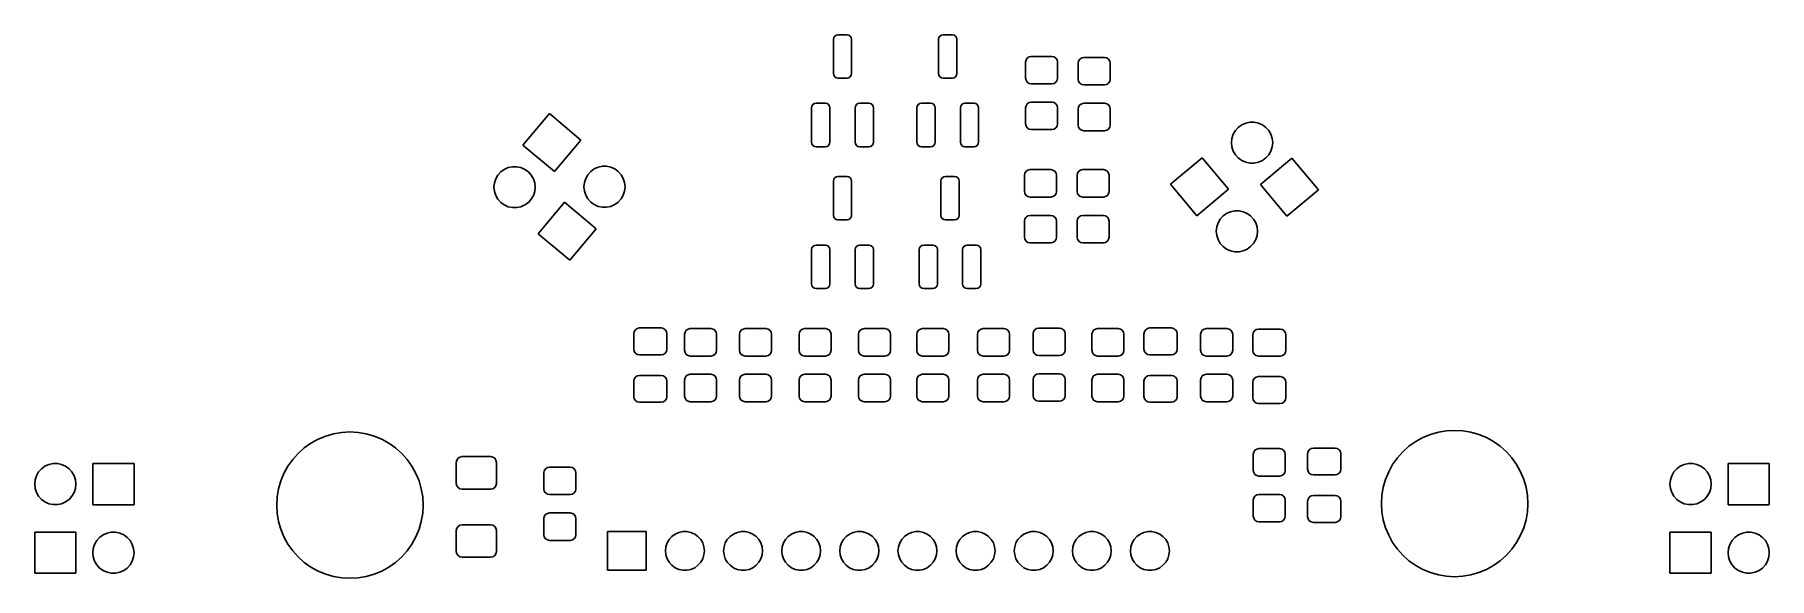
# Model space of a CAD drawing. Extents: x 102.1 to 177.9, y -148.1 to -124.3.
import ezdxf

# ---------------------------------------------------------------- set-up
doc = ezdxf.new("R2010")
doc.units = 0
doc.layers.add('BLACK', color=7, linetype='CONTINUOUS')

msp = doc.modelspace()

# ---------------------------------------------------------------- linework, layer by layer
at = {"layer": 'BLACK', "linetype": 'CONTINUOUS'}
for p, q in [((137, -124.55), (137.015224, -124.473463)), ((137, -124.55), (137.015224, -124.473463)), ((137, -126.05), (137, -124.55)), ((137, -126.05), (137, -124.55)), ((137.015224, -124.473463), (137.058579, -124.408579)), ((137.015224, -124.473463), (137.058579, -124.408579)), ((137.058579, -124.408579), (137.123463, -124.365224)), ((137.058579, -124.408579), (137.123463, -124.365224)), ((137.123463, -124.365224), (137.2, -124.35)), ((137.123463, -124.365224), (137.2, -124.35)), ((137.2, -124.35), (137.6, -124.35)), ((137.2, -124.35), (137.6, -124.35)), ((137.6, -124.35), (137.676537, -124.365224)), ((137.6, -124.35), (137.676537, -124.365224)), ((137.676537, -124.365224), (137.741421, -124.408579)), ((137.676537, -124.365224), (137.741421, -124.408579)), ((137.741421, -124.408579), (137.784776, -124.473463)), ((137.741421, -124.408579), (137.784776, -124.473463)), ((137.784776, -124.473463), (137.8, -124.55)), ((137.784776, -124.473463), (137.8, -124.55)), ((137.8, -124.55), (137.8, -126.05)), ((137.8, -124.55), (137.8, -126.05)), ((141.6, -124.55), (141.615224, -124.473463)), ((141.6, -124.55), (141.615224, -124.473463)), ((141.6, -126.05), (141.6, -124.55)), ((141.6, -126.05), (141.6, -124.55)), ((141.615224, -124.473463), (141.658579, -124.408579)), ((141.615224, -124.473463), (141.658579, -124.408579)), ((141.658579, -124.408579), (141.723463, -124.365224)), ((141.658579, -124.408579), (141.723463, -124.365224)), ((141.723463, -124.365224), (141.8, -124.35)), ((141.723463, -124.365224), (141.8, -124.35)), ((141.8, -124.35), (142.2, -124.35)), ((141.8, -124.35), (142.2, -124.35)), ((142.2, -124.35), (142.276537, -124.365224)), ((142.2, -124.35), (142.276537, -124.365224)), ((142.276537, -124.365224), (142.341421, -124.408579)), ((142.276537, -124.365224), (142.341421, -124.408579)), ((142.341421, -124.408579), (142.384776, -124.473463)), ((142.341421, -124.408579), (142.384776, -124.473463)), ((142.384776, -124.473463), (142.4, -124.55)), ((142.384776, -124.473463), (142.4, -124.55)), ((142.4, -124.55), (142.4, -126.05)), ((142.4, -124.55), (142.4, -126.05)), ((145.4, -125.55), (145.41903, -125.454329)), ((145.4, -125.55), (145.41903, -125.454329)), ((145.4, -126.25), (145.4, -125.55)), ((145.4, -126.25), (145.4, -125.55)), ((145.41903, -125.454329), (145.473223, -125.373223)), ((145.41903, -125.454329), (145.473223, -125.373223)), ((145.473223, -125.373223), (145.554329, -125.31903)), ((145.473223, -125.373223), (145.554329, -125.31903)), ((145.554329, -125.31903), (145.65, -125.3)), ((145.554329, -125.31903), (145.65, -125.3)), ((145.65, -125.3), (146.55, -125.3)), ((145.65, -125.3), (146.55, -125.3)), ((146.55, -125.3), (146.645671, -125.31903)), ((146.55, -125.3), (146.645671, -125.31903)), ((146.645671, -125.31903), (146.726777, -125.373223)), ((146.645671, -125.31903), (146.726777, -125.373223)), ((146.726777, -125.373223), (146.78097, -125.454329)), ((146.726777, -125.373223), (146.78097, -125.454329)), ((146.78097, -125.454329), (146.8, -125.55)), ((146.78097, -125.454329), (146.8, -125.55)), ((146.8, -125.55), (146.8, -126.25)), ((146.8, -125.55), (146.8, -126.25)), ((147.7, -125.6), (147.71903, -125.504329)), ((147.7, -125.6), (147.71903, -125.504329)), ((147.7, -126.3), (147.7, -125.6)), ((147.7, -126.3), (147.7, -125.6)), ((147.71903, -125.504329), (147.773223, -125.423223)), ((147.71903, -125.504329), (147.773223, -125.423223)), ((147.773223, -125.423223), (147.854329, -125.36903)), ((147.773223, -125.423223), (147.854329, -125.36903)), ((147.854329, -125.36903), (147.95, -125.35)), ((147.854329, -125.36903), (147.95, -125.35)), ((147.95, -125.35), (148.85, -125.35)), ((147.95, -125.35), (148.85, -125.35)), ((148.85, -125.35), (148.945671, -125.36903)), ((148.85, -125.35), (148.945671, -125.36903)), ((148.945671, -125.36903), (149.026777, -125.423223)), ((148.945671, -125.36903), (149.026777, -125.423223)), ((149.026777, -125.423223), (149.08097, -125.504329)), ((149.026777, -125.423223), (149.08097, -125.504329)), ((149.08097, -125.504329), (149.1, -125.6)), ((149.08097, -125.504329), (149.1, -125.6)), ((149.1, -125.6), (149.1, -126.3)), ((149.1, -125.6), (149.1, -126.3)), ((137.015224, -126.126537), (137, -126.05)), ((137.015224, -126.126537), (137, -126.05)), ((137.058579, -126.191421), (137.015224, -126.126537)), ((137.058579, -126.191421), (137.015224, -126.126537)), ((137.123463, -126.234776), (137.058579, -126.191421)), ((137.123463, -126.234776), (137.058579, -126.191421)), ((137.2, -126.25), (137.123463, -126.234776)), ((137.2, -126.25), (137.123463, -126.234776)), ((137.6, -126.25), (137.2, -126.25)), ((137.6, -126.25), (137.2, -126.25)), ((137.676537, -126.234776), (137.6, -126.25)), ((137.676537, -126.234776), (137.6, -126.25)), ((137.741421, -126.191421), (137.676537, -126.234776)), ((137.741421, -126.191421), (137.676537, -126.234776)), ((137.784776, -126.126537), (137.741421, -126.191421)), ((137.784776, -126.126537), (137.741421, -126.191421)), ((137.8, -126.05), (137.784776, -126.126537)), ((137.8, -126.05), (137.784776, -126.126537)), ((141.615224, -126.126537), (141.6, -126.05)), ((141.615224, -126.126537), (141.6, -126.05)), ((141.658579, -126.191421), (141.615224, -126.126537)), ((141.658579, -126.191421), (141.615224, -126.126537)), ((141.723463, -126.234776), (141.658579, -126.191421)), ((141.723463, -126.234776), (141.658579, -126.191421)), ((141.8, -126.25), (141.723463, -126.234776)), ((141.8, -126.25), (141.723463, -126.234776)), ((142.2, -126.25), (141.8, -126.25)), ((142.2, -126.25), (141.8, -126.25)), ((142.276537, -126.234776), (142.2, -126.25)), ((142.276537, -126.234776), (142.2, -126.25)), ((142.341421, -126.191421), (142.276537, -126.234776)), ((142.341421, -126.191421), (142.276537, -126.234776)), ((142.384776, -126.126537), (142.341421, -126.191421)), ((142.384776, -126.126537), (142.341421, -126.191421)), ((142.4, -126.05), (142.384776, -126.126537)), ((142.4, -126.05), (142.384776, -126.126537)), ((145.41903, -126.345671), (145.4, -126.25)), ((145.41903, -126.345671), (145.4, -126.25)), ((145.473223, -126.426777), (145.41903, -126.345671)), ((145.473223, -126.426777), (145.41903, -126.345671)), ((145.554329, -126.48097), (145.473223, -126.426777)), ((145.554329, -126.48097), (145.473223, -126.426777)), ((145.65, -126.5), (145.554329, -126.48097)), ((145.65, -126.5), (145.554329, -126.48097)), ((146.55, -126.5), (145.65, -126.5)), ((146.55, -126.5), (145.65, -126.5)), ((146.645671, -126.48097), (146.55, -126.5)), ((146.645671, -126.48097), (146.55, -126.5)), ((146.726777, -126.426777), (146.645671, -126.48097)), ((146.726777, -126.426777), (146.645671, -126.48097)), ((146.78097, -126.345671), (146.726777, -126.426777)), ((146.78097, -126.345671), (146.726777, -126.426777)), ((146.8, -126.25), (146.78097, -126.345671)), ((146.8, -126.25), (146.78097, -126.345671)), ((147.71903, -126.395671), (147.7, -126.3)), ((147.71903, -126.395671), (147.7, -126.3)), ((147.773223, -126.476777), (147.71903, -126.395671)), ((147.773223, -126.476777), (147.71903, -126.395671)), ((147.854329, -126.53097), (147.773223, -126.476777)), ((147.854329, -126.53097), (147.773223, -126.476777)), ((147.95, -126.55), (147.854329, -126.53097)), ((147.95, -126.55), (147.854329, -126.53097)), ((148.85, -126.55), (147.95, -126.55)), ((148.85, -126.55), (147.95, -126.55)), ((148.945671, -126.53097), (148.85, -126.55)), ((148.945671, -126.53097), (148.85, -126.55)), ((149.026777, -126.476777), (148.945671, -126.53097)), ((149.026777, -126.476777), (148.945671, -126.53097)), ((149.08097, -126.395671), (149.026777, -126.476777)), ((149.08097, -126.395671), (149.026777, -126.476777)), ((149.1, -126.3), (149.08097, -126.395671)), ((149.1, -126.3), (149.08097, -126.395671)), ((145.473223, -127.373223), (145.554329, -127.31903)), ((145.473223, -127.373223), (145.554329, -127.31903)), ((145.554329, -127.31903), (145.65, -127.3)), ((145.554329, -127.31903), (145.65, -127.3)), ((145.65, -127.3), (146.55, -127.3)), ((145.65, -127.3), (146.55, -127.3)), ((146.55, -127.3), (146.645671, -127.31903)), ((146.55, -127.3), (146.645671, -127.31903)), ((146.645671, -127.31903), (146.726777, -127.373223)), ((146.645671, -127.31903), (146.726777, -127.373223)), ((123.433916, -129.18257), (124.590934, -127.80369)), ((124.590934, -127.80369), (125.969814, -128.960708)), ((136.05, -127.55), (136.065224, -127.473463)), ((136.05, -127.55), (136.065224, -127.473463)), ((136.05, -129.05), (136.05, -127.55)), ((136.05, -129.05), (136.05, -127.55)), ((136.065224, -127.473463), (136.108579, -127.408579)), ((136.065224, -127.473463), (136.108579, -127.408579)), ((136.108579, -127.408579), (136.173463, -127.365224)), ((136.108579, -127.408579), (136.173463, -127.365224)), ((136.173463, -127.365224), (136.25, -127.35)), ((136.173463, -127.365224), (136.25, -127.35)), ((136.25, -127.35), (136.65, -127.35)), ((136.25, -127.35), (136.65, -127.35)), ((136.65, -127.35), (136.726537, -127.365224)), ((136.65, -127.35), (136.726537, -127.365224)), ((136.726537, -127.365224), (136.791421, -127.408579)), ((136.726537, -127.365224), (136.791421, -127.408579)), ((136.791421, -127.408579), (136.834776, -127.473463)), ((136.791421, -127.408579), (136.834776, -127.473463)), ((136.834776, -127.473463), (136.85, -127.55)), ((136.834776, -127.473463), (136.85, -127.55)), ((136.85, -127.55), (136.85, -129.05)), ((136.85, -127.55), (136.85, -129.05)), ((137.95, -127.55), (137.965224, -127.473463)), ((137.95, -127.55), (137.965224, -127.473463)), ((137.95, -129.05), (137.95, -127.55)), ((137.95, -129.05), (137.95, -127.55)), ((137.965224, -127.473463), (138.008579, -127.408579)), ((137.965224, -127.473463), (138.008579, -127.408579)), ((138.008579, -127.408579), (138.073463, -127.365224)), ((138.008579, -127.408579), (138.073463, -127.365224)), ((138.073463, -127.365224), (138.15, -127.35)), ((138.073463, -127.365224), (138.15, -127.35)), ((138.15, -127.35), (138.55, -127.35)), ((138.15, -127.35), (138.55, -127.35)), ((138.55, -127.35), (138.626537, -127.365224)), ((138.55, -127.35), (138.626537, -127.365224)), ((138.626537, -127.365224), (138.691421, -127.408579)), ((138.626537, -127.365224), (138.691421, -127.408579)), ((138.691421, -127.408579), (138.734776, -127.473463)), ((138.691421, -127.408579), (138.734776, -127.473463)), ((138.734776, -127.473463), (138.75, -127.55)), ((138.734776, -127.473463), (138.75, -127.55)), ((138.75, -127.55), (138.75, -129.05)), ((138.75, -127.55), (138.75, -129.05)), ((140.65, -127.55), (140.665224, -127.473463)), ((140.65, -127.55), (140.665224, -127.473463)), ((140.65, -129.05), (140.65, -127.55)), ((140.65, -129.05), (140.65, -127.55)), ((140.665224, -127.473463), (140.708579, -127.408579)), ((140.665224, -127.473463), (140.708579, -127.408579)), ((140.708579, -127.408579), (140.773463, -127.365224)), ((140.708579, -127.408579), (140.773463, -127.365224)), ((140.773463, -127.365224), (140.85, -127.35)), ((140.773463, -127.365224), (140.85, -127.35)), ((140.85, -127.35), (141.25, -127.35)), ((140.85, -127.35), (141.25, -127.35)), ((141.25, -127.35), (141.326537, -127.365224)), ((141.25, -127.35), (141.326537, -127.365224)), ((141.326537, -127.365224), (141.391421, -127.408579)), ((141.326537, -127.365224), (141.391421, -127.408579)), ((141.391421, -127.408579), (141.434776, -127.473463)), ((141.391421, -127.408579), (141.434776, -127.473463)), ((141.434776, -127.473463), (141.45, -127.55)), ((141.434776, -127.473463), (141.45, -127.55)), ((141.45, -127.55), (141.45, -129.05)), ((141.45, -127.55), (141.45, -129.05)), ((142.55, -127.55), (142.565224, -127.473463)), ((142.55, -127.55), (142.565224, -127.473463)), ((142.55, -129.05), (142.55, -127.55)), ((142.55, -129.05), (142.55, -127.55)), ((142.565224, -127.473463), (142.608579, -127.408579)), ((142.565224, -127.473463), (142.608579, -127.408579)), ((142.608579, -127.408579), (142.673463, -127.365224)), ((142.608579, -127.408579), (142.673463, -127.365224)), ((142.673463, -127.365224), (142.75, -127.35)), ((142.673463, -127.365224), (142.75, -127.35)), ((142.75, -127.35), (143.15, -127.35)), ((142.75, -127.35), (143.15, -127.35)), ((143.15, -127.35), (143.226537, -127.365224)), ((143.15, -127.35), (143.226537, -127.365224)), ((143.226537, -127.365224), (143.291421, -127.408579)), ((143.226537, -127.365224), (143.291421, -127.408579)), ((143.291421, -127.408579), (143.334776, -127.473463)), ((143.291421, -127.408579), (143.334776, -127.473463)), ((143.334776, -127.473463), (143.35, -127.55)), ((143.334776, -127.473463), (143.35, -127.55)), ((143.35, -127.55), (143.35, -129.05)), ((143.35, -127.55), (143.35, -129.05)), ((145.4, -127.55), (145.41903, -127.454329)), ((145.4, -127.55), (145.41903, -127.454329)), ((145.4, -128.25), (145.4, -127.55)), ((145.4, -128.25), (145.4, -127.55)), ((145.41903, -127.454329), (145.473223, -127.373223)), ((145.41903, -127.454329), (145.473223, -127.373223)), ((146.726777, -127.373223), (146.78097, -127.454329)), ((146.726777, -127.373223), (146.78097, -127.454329)), ((146.78097, -127.454329), (146.8, -127.55)), ((146.78097, -127.454329), (146.8, -127.55)), ((146.8, -127.55), (146.8, -128.25)), ((146.8, -127.55), (146.8, -128.25)), ((147.7, -127.6), (147.71903, -127.504329)), ((147.7, -127.6), (147.71903, -127.504329)), ((147.7, -128.3), (147.7, -127.6)), ((147.7, -128.3), (147.7, -127.6)), ((147.71903, -127.504329), (147.773223, -127.423223)), ((147.71903, -127.504329), (147.773223, -127.423223)), ((147.773223, -127.423223), (147.854329, -127.36903)), ((147.773223, -127.423223), (147.854329, -127.36903)), ((147.854329, -127.36903), (147.95, -127.35)), ((147.854329, -127.36903), (147.95, -127.35)), ((147.95, -127.35), (148.85, -127.35)), ((147.95, -127.35), (148.85, -127.35)), ((148.85, -127.35), (148.945671, -127.36903)), ((148.85, -127.35), (148.945671, -127.36903)), ((148.945671, -127.36903), (149.026777, -127.423223)), ((148.945671, -127.36903), (149.026777, -127.423223)), ((149.026777, -127.423223), (149.08097, -127.504329)), ((149.026777, -127.423223), (149.08097, -127.504329)), ((149.08097, -127.504329), (149.1, -127.6)), ((149.08097, -127.504329), (149.1, -127.6)), ((149.1, -127.6), (149.1, -128.3)), ((149.1, -127.6), (149.1, -128.3)), ((145.41903, -128.345671), (145.4, -128.25)), ((145.41903, -128.345671), (145.4, -128.25)), ((145.473223, -128.426777), (145.41903, -128.345671)), ((145.473223, -128.426777), (145.41903, -128.345671)), ((145.554329, -128.48097), (145.473223, -128.426777)), ((145.554329, -128.48097), (145.473223, -128.426777)), ((145.65, -128.5), (145.554329, -128.48097)), ((145.65, -128.5), (145.554329, -128.48097)), ((146.55, -128.5), (145.65, -128.5)), ((146.55, -128.5), (145.65, -128.5)), ((146.645671, -128.48097), (146.55, -128.5)), ((146.645671, -128.48097), (146.55, -128.5)), ((146.726777, -128.426777), (146.645671, -128.48097)), ((146.726777, -128.426777), (146.645671, -128.48097)), ((146.78097, -128.345671), (146.726777, -128.426777)), ((146.78097, -128.345671), (146.726777, -128.426777)), ((146.8, -128.25), (146.78097, -128.345671)), ((146.8, -128.25), (146.78097, -128.345671)), ((147.71903, -128.395671), (147.7, -128.3)), ((147.71903, -128.395671), (147.7, -128.3)), ((147.773223, -128.476777), (147.71903, -128.395671)), ((147.773223, -128.476777), (147.71903, -128.395671)), ((147.854329, -128.53097), (147.773223, -128.476777)), ((147.854329, -128.53097), (147.773223, -128.476777)), ((147.95, -128.55), (147.854329, -128.53097)), ((147.95, -128.55), (147.854329, -128.53097)), ((148.85, -128.55), (147.95, -128.55)), ((148.85, -128.55), (147.95, -128.55)), ((148.945671, -128.53097), (148.85, -128.55)), ((148.945671, -128.53097), (148.85, -128.55)), ((149.026777, -128.476777), (148.945671, -128.53097)), ((149.026777, -128.476777), (148.945671, -128.53097)), ((149.08097, -128.395671), (149.026777, -128.476777)), ((149.08097, -128.395671), (149.026777, -128.476777)), ((149.1, -128.3), (149.08097, -128.395671)), ((149.1, -128.3), (149.08097, -128.395671)), ((154.4178, -128.884513), (154.475942, -128.705571)), ((154.475942, -128.705571), (154.570018, -128.542627)), ((154.570018, -128.542627), (154.695915, -128.402804)), ((154.695915, -128.402804), (154.848133, -128.292211)), ((154.848133, -128.292211), (155.020018, -128.215683)), ((155.020018, -128.215683), (155.204057, -128.176564)), ((155.204057, -128.176564), (155.392209, -128.176564)), ((155.392209, -128.176564), (155.576248, -128.215683)), ((155.576248, -128.215683), (155.748133, -128.292211)), ((155.748133, -128.292211), (155.900351, -128.402804)), ((155.900351, -128.402804), (156.026248, -128.542627)), ((156.026248, -128.542627), (156.120324, -128.705571)), ((156.120324, -128.705571), (156.178466, -128.884513)), ((124.812796, -130.339588), (123.433916, -129.18257)), ((125.969814, -128.960708), (124.812796, -130.339588)), ((136.065224, -129.126537), (136.05, -129.05)), ((136.065224, -129.126537), (136.05, -129.05)), ((136.108579, -129.191421), (136.065224, -129.126537)), ((136.108579, -129.191421), (136.065224, -129.126537)), ((136.173463, -129.234776), (136.108579, -129.191421)), ((136.173463, -129.234776), (136.108579, -129.191421)), ((136.25, -129.25), (136.173463, -129.234776)), ((136.25, -129.25), (136.173463, -129.234776)), ((136.65, -129.25), (136.25, -129.25)), ((136.65, -129.25), (136.25, -129.25)), ((136.726537, -129.234776), (136.65, -129.25)), ((136.726537, -129.234776), (136.65, -129.25)), ((136.791421, -129.191421), (136.726537, -129.234776)), ((136.791421, -129.191421), (136.726537, -129.234776)), ((136.834776, -129.126537), (136.791421, -129.191421)), ((136.834776, -129.126537), (136.791421, -129.191421)), ((136.85, -129.05), (136.834776, -129.126537)), ((136.85, -129.05), (136.834776, -129.126537)), ((137.965224, -129.126537), (137.95, -129.05)), ((137.965224, -129.126537), (137.95, -129.05)), ((138.008579, -129.191421), (137.965224, -129.126537)), ((138.008579, -129.191421), (137.965224, -129.126537)), ((138.073463, -129.234776), (138.008579, -129.191421)), ((138.073463, -129.234776), (138.008579, -129.191421)), ((138.15, -129.25), (138.073463, -129.234776)), ((138.15, -129.25), (138.073463, -129.234776)), ((138.55, -129.25), (138.15, -129.25)), ((138.55, -129.25), (138.15, -129.25)), ((138.626537, -129.234776), (138.55, -129.25)), ((138.626537, -129.234776), (138.55, -129.25)), ((138.691421, -129.191421), (138.626537, -129.234776)), ((138.691421, -129.191421), (138.626537, -129.234776)), ((138.734776, -129.126537), (138.691421, -129.191421)), ((138.734776, -129.126537), (138.691421, -129.191421)), ((138.75, -129.05), (138.734776, -129.126537)), ((138.75, -129.05), (138.734776, -129.126537)), ((140.665224, -129.126537), (140.65, -129.05)), ((140.665224, -129.126537), (140.65, -129.05)), ((140.708579, -129.191421), (140.665224, -129.126537)), ((140.708579, -129.191421), (140.665224, -129.126537)), ((140.773463, -129.234776), (140.708579, -129.191421)), ((140.773463, -129.234776), (140.708579, -129.191421)), ((140.85, -129.25), (140.773463, -129.234776)), ((140.85, -129.25), (140.773463, -129.234776)), ((141.25, -129.25), (140.85, -129.25)), ((141.25, -129.25), (140.85, -129.25)), ((141.326537, -129.234776), (141.25, -129.25)), ((141.326537, -129.234776), (141.25, -129.25)), ((141.391421, -129.191421), (141.326537, -129.234776)), ((141.391421, -129.191421), (141.326537, -129.234776)), ((141.434776, -129.126537), (141.391421, -129.191421)), ((141.434776, -129.126537), (141.391421, -129.191421)), ((141.45, -129.05), (141.434776, -129.126537)), ((141.45, -129.05), (141.434776, -129.126537)), ((142.565224, -129.126537), (142.55, -129.05)), ((142.565224, -129.126537), (142.55, -129.05)), ((142.608579, -129.191421), (142.565224, -129.126537)), ((142.608579, -129.191421), (142.565224, -129.126537)), ((142.673463, -129.234776), (142.608579, -129.191421)), ((142.673463, -129.234776), (142.608579, -129.191421)), ((142.75, -129.25), (142.673463, -129.234776)), ((142.75, -129.25), (142.673463, -129.234776)), ((143.15, -129.25), (142.75, -129.25)), ((143.15, -129.25), (142.75, -129.25)), ((143.226537, -129.234776), (143.15, -129.25)), ((143.226537, -129.234776), (143.15, -129.25)), ((143.291421, -129.191421), (143.226537, -129.234776)), ((143.291421, -129.191421), (143.226537, -129.234776)), ((143.334776, -129.126537), (143.291421, -129.191421)), ((143.334776, -129.126537), (143.291421, -129.191421)), ((143.35, -129.05), (143.334776, -129.126537)), ((143.35, -129.05), (143.334776, -129.126537)), ((154.398133, -129.071634), (154.4178, -128.884513)), ((154.4178, -129.258755), (154.398133, -129.071634)), ((154.475942, -129.437697), (154.4178, -129.258755)), ((154.570018, -129.600641), (154.475942, -129.437697)), ((154.695915, -129.740464), (154.570018, -129.600641)), ((156.026248, -129.600641), (155.900351, -129.740464)), ((156.120324, -129.437697), (156.026248, -129.600641)), ((156.178466, -129.258755), (156.120324, -129.437697)), ((156.178466, -128.884513), (156.198133, -129.071634)), ((156.198133, -129.071634), (156.178466, -129.258755)), ((122.341067, -130.488388), (122.466964, -130.348565)), ((122.466964, -130.348565), (122.619182, -130.237972)), ((122.619182, -130.237972), (122.791067, -130.161444)), ((122.791067, -130.161444), (122.975106, -130.122325)), ((122.975106, -130.122325), (123.163258, -130.122325)), ((123.163258, -130.122325), (123.347297, -130.161444)), ((123.347297, -130.161444), (123.519182, -130.237972)), ((123.519182, -130.237972), (123.6714, -130.348565)), ((123.6714, -130.348565), (123.797297, -130.488388)), ((126.271885, -130.470993), (126.397782, -130.33117)), ((126.397782, -130.33117), (126.55, -130.220577)), ((126.55, -130.220577), (126.721885, -130.144049)), ((126.721885, -130.144049), (126.905924, -130.10493)), ((126.905924, -130.10493), (127.094076, -130.10493)), ((127.094076, -130.10493), (127.278115, -130.144049)), ((127.278115, -130.144049), (127.45, -130.220577)), ((127.45, -130.220577), (127.602218, -130.33117)), ((127.602218, -130.33117), (127.728115, -130.470993)), ((145.36903, -130.404329), (145.423223, -130.323223)), ((145.36903, -130.404329), (145.423223, -130.323223)), ((145.423223, -130.323223), (145.504329, -130.26903)), ((145.423223, -130.323223), (145.504329, -130.26903)), ((145.504329, -130.26903), (145.6, -130.25)), ((145.504329, -130.26903), (145.6, -130.25)), ((145.6, -130.25), (146.5, -130.25)), ((145.6, -130.25), (146.5, -130.25)), ((146.5, -130.25), (146.595671, -130.26903)), ((146.5, -130.25), (146.595671, -130.26903)), ((146.595671, -130.26903), (146.676777, -130.323223)), ((146.595671, -130.26903), (146.676777, -130.323223)), ((146.676777, -130.323223), (146.73097, -130.404329)), ((146.676777, -130.323223), (146.73097, -130.404329)), ((147.66903, -130.404329), (147.723223, -130.323223)), ((147.66903, -130.404329), (147.723223, -130.323223)), ((147.723223, -130.323223), (147.804329, -130.26903)), ((147.723223, -130.323223), (147.804329, -130.26903)), ((147.804329, -130.26903), (147.9, -130.25)), ((147.804329, -130.26903), (147.9, -130.25)), ((147.9, -130.25), (148.8, -130.25)), ((147.9, -130.25), (148.8, -130.25)), ((148.8, -130.25), (148.895671, -130.26903)), ((148.8, -130.25), (148.895671, -130.26903)), ((148.895671, -130.26903), (148.976777, -130.323223)), ((148.895671, -130.26903), (148.976777, -130.323223)), ((148.976777, -130.323223), (149.03097, -130.404329)), ((148.976777, -130.323223), (149.03097, -130.404329)), ((151.732051, -130.889069), (153.110931, -129.732051)), ((153.110931, -129.732051), (154.267949, -131.110931)), ((154.848133, -129.851057), (154.695915, -129.740464)), ((155.020018, -129.927585), (154.848133, -129.851057)), ((155.204057, -129.966704), (155.020018, -129.927585)), ((155.392209, -129.966704), (155.204057, -129.966704)), ((155.576248, -129.927585), (155.392209, -129.966704)), ((155.748133, -129.851057), (155.576248, -129.927585)), ((155.662866, -130.906458), (157.041746, -129.74944)), ((155.900351, -129.740464), (155.748133, -129.851057)), ((157.041746, -129.74944), (158.198764, -131.12832)), ((122.169182, -131.017395), (122.188849, -130.830274)), ((122.188849, -131.204516), (122.169182, -131.017395)), ((122.188849, -130.830274), (122.246991, -130.651332)), ((122.246991, -130.651332), (122.341067, -130.488388)), ((123.797297, -130.488388), (123.891373, -130.651332)), ((123.891373, -130.651332), (123.949515, -130.830274)), ((123.949515, -130.830274), (123.969182, -131.017395)), ((123.969182, -131.017395), (123.949515, -131.204516)), ((126.1, -131), (126.119667, -130.812879)), ((126.119667, -131.187121), (126.1, -131)), ((126.119667, -130.812879), (126.177809, -130.633937)), ((126.177809, -130.633937), (126.271885, -130.470993)), ((127.728115, -130.470993), (127.822191, -130.633937)), ((127.822191, -130.633937), (127.880333, -130.812879)), ((127.880333, -130.812879), (127.9, -131)), ((127.9, -131), (127.880333, -131.187121)), ((137, -130.75), (137.015224, -130.673463)), ((137, -130.75), (137.015224, -130.673463)), ((137, -132.25), (137, -130.75)), ((137, -132.25), (137, -130.75)), ((137.015224, -130.673463), (137.058579, -130.608579)), ((137.015224, -130.673463), (137.058579, -130.608579)), ((137.058579, -130.608579), (137.123463, -130.565224)), ((137.058579, -130.608579), (137.123463, -130.565224)), ((137.123463, -130.565224), (137.2, -130.55)), ((137.123463, -130.565224), (137.2, -130.55)), ((137.2, -130.55), (137.6, -130.55)), ((137.2, -130.55), (137.6, -130.55)), ((137.6, -130.55), (137.676537, -130.565224)), ((137.6, -130.55), (137.676537, -130.565224)), ((137.676537, -130.565224), (137.741421, -130.608579)), ((137.676537, -130.565224), (137.741421, -130.608579)), ((137.741421, -130.608579), (137.784776, -130.673463)), ((137.741421, -130.608579), (137.784776, -130.673463)), ((137.784776, -130.673463), (137.8, -130.75)), ((137.784776, -130.673463), (137.8, -130.75)), ((137.8, -130.75), (137.8, -132.25)), ((137.8, -130.75), (137.8, -132.25)), ((141.7, -130.75), (141.715224, -130.673463)), ((141.7, -130.75), (141.715224, -130.673463)), ((141.7, -132.25), (141.7, -130.75)), ((141.7, -132.25), (141.7, -130.75)), ((141.715224, -130.673463), (141.758579, -130.608579)), ((141.715224, -130.673463), (141.758579, -130.608579)), ((141.758579, -130.608579), (141.823463, -130.565224)), ((141.758579, -130.608579), (141.823463, -130.565224)), ((141.823463, -130.565224), (141.9, -130.55)), ((141.823463, -130.565224), (141.9, -130.55)), ((141.9, -130.55), (142.3, -130.55)), ((141.9, -130.55), (142.3, -130.55)), ((142.3, -130.55), (142.376537, -130.565224)), ((142.3, -130.55), (142.376537, -130.565224)), ((142.376537, -130.565224), (142.441421, -130.608579)), ((142.376537, -130.565224), (142.441421, -130.608579)), ((142.441421, -130.608579), (142.484776, -130.673463)), ((142.441421, -130.608579), (142.484776, -130.673463)), ((142.484776, -130.673463), (142.5, -130.75)), ((142.484776, -130.673463), (142.5, -130.75)), ((142.5, -130.75), (142.5, -132.25)), ((142.5, -130.75), (142.5, -132.25)), ((145.35, -130.5), (145.36903, -130.404329)), ((145.35, -130.5), (145.36903, -130.404329)), ((145.35, -131.2), (145.35, -130.5)), ((145.35, -131.2), (145.35, -130.5)), ((146.73097, -130.404329), (146.75, -130.5)), ((146.73097, -130.404329), (146.75, -130.5)), ((146.75, -130.5), (146.75, -131.2)), ((146.75, -130.5), (146.75, -131.2)), ((147.65, -130.5), (147.66903, -130.404329)), ((147.65, -130.5), (147.66903, -130.404329)), ((147.65, -131.2), (147.65, -130.5)), ((147.65, -131.2), (147.65, -130.5)), ((149.03097, -130.404329), (149.05, -130.5)), ((149.03097, -130.404329), (149.05, -130.5)), ((149.05, -130.5), (149.05, -131.2)), ((149.05, -130.5), (149.05, -131.2)), ((152.889069, -132.267949), (151.732051, -130.889069)), ((154.267949, -131.110931), (152.889069, -132.267949)), ((156.819884, -132.285338), (155.662866, -130.906458)), ((158.198764, -131.12832), (156.819884, -132.285338)), ((122.246991, -131.383458), (122.188849, -131.204516)), ((122.341067, -131.546402), (122.246991, -131.383458)), ((122.466964, -131.686225), (122.341067, -131.546402)), ((122.619182, -131.796818), (122.466964, -131.686225)), ((122.791067, -131.873346), (122.619182, -131.796818)), ((122.975106, -131.912465), (122.791067, -131.873346)), ((123.347297, -131.873346), (123.163258, -131.912465)), ((123.519182, -131.796818), (123.347297, -131.873346)), ((123.6714, -131.686225), (123.519182, -131.796818)), ((123.797297, -131.546402), (123.6714, -131.686225)), ((123.891373, -131.383458), (123.797297, -131.546402)), ((123.949515, -131.204516), (123.891373, -131.383458)), ((124.099369, -133.056686), (125.256387, -131.677806)), ((125.256387, -131.677806), (126.635267, -132.834824)), ((126.177809, -131.366063), (126.119667, -131.187121)), ((126.271885, -131.529007), (126.177809, -131.366063)), ((126.397782, -131.66883), (126.271885, -131.529007)), ((126.55, -131.779423), (126.397782, -131.66883)), ((126.721885, -131.855951), (126.55, -131.779423)), ((126.905924, -131.89507), (126.721885, -131.855951)), ((127.278115, -131.855951), (127.094076, -131.89507)), ((127.45, -131.779423), (127.278115, -131.855951)), ((127.602218, -131.66883), (127.45, -131.779423)), ((127.728115, -131.529007), (127.602218, -131.66883)), ((127.822191, -131.366063), (127.728115, -131.529007)), ((127.880333, -131.187121), (127.822191, -131.366063)), ((145.36903, -131.295671), (145.35, -131.2)), ((145.36903, -131.295671), (145.35, -131.2)), ((145.423223, -131.376777), (145.36903, -131.295671)), ((145.423223, -131.376777), (145.36903, -131.295671)), ((145.504329, -131.43097), (145.423223, -131.376777)), ((145.504329, -131.43097), (145.423223, -131.376777)), ((145.6, -131.45), (145.504329, -131.43097)), ((145.6, -131.45), (145.504329, -131.43097)), ((146.5, -131.45), (145.6, -131.45)), ((146.5, -131.45), (145.6, -131.45)), ((146.595671, -131.43097), (146.5, -131.45)), ((146.595671, -131.43097), (146.5, -131.45)), ((146.676777, -131.376777), (146.595671, -131.43097)), ((146.676777, -131.376777), (146.595671, -131.43097)), ((146.73097, -131.295671), (146.676777, -131.376777)), ((146.73097, -131.295671), (146.676777, -131.376777)), ((146.75, -131.2), (146.73097, -131.295671)), ((146.75, -131.2), (146.73097, -131.295671)), ((147.66903, -131.295671), (147.65, -131.2)), ((147.66903, -131.295671), (147.65, -131.2)), ((147.723223, -131.376777), (147.66903, -131.295671)), ((147.723223, -131.376777), (147.66903, -131.295671)), ((147.804329, -131.43097), (147.723223, -131.376777)), ((147.804329, -131.43097), (147.723223, -131.376777)), ((147.9, -131.45), (147.804329, -131.43097)), ((147.9, -131.45), (147.804329, -131.43097)), ((148.8, -131.45), (147.9, -131.45)), ((148.8, -131.45), (147.9, -131.45)), ((148.895671, -131.43097), (148.8, -131.45)), ((148.895671, -131.43097), (148.8, -131.45)), ((148.976777, -131.376777), (148.895671, -131.43097)), ((148.976777, -131.376777), (148.895671, -131.43097)), ((149.03097, -131.295671), (148.976777, -131.376777)), ((149.03097, -131.295671), (148.976777, -131.376777)), ((149.05, -131.2), (149.03097, -131.295671)), ((149.05, -131.2), (149.03097, -131.295671)), ((123.163258, -131.912465), (122.975106, -131.912465)), ((127.094076, -131.89507), (126.905924, -131.89507)), ((137.015224, -132.326537), (137, -132.25)), ((137.015224, -132.326537), (137, -132.25)), ((137.058579, -132.391421), (137.015224, -132.326537)), ((137.058579, -132.391421), (137.015224, -132.326537)), ((137.123463, -132.434776), (137.058579, -132.391421)), ((137.123463, -132.434776), (137.058579, -132.391421)), ((137.2, -132.45), (137.123463, -132.434776)), ((137.2, -132.45), (137.123463, -132.434776)), ((137.6, -132.45), (137.2, -132.45)), ((137.6, -132.45), (137.2, -132.45)), ((137.676537, -132.434776), (137.6, -132.45)), ((137.676537, -132.434776), (137.6, -132.45)), ((137.741421, -132.391421), (137.676537, -132.434776)), ((137.741421, -132.391421), (137.676537, -132.434776)), ((137.784776, -132.326537), (137.741421, -132.391421)), ((137.784776, -132.326537), (137.741421, -132.391421)), ((137.8, -132.25), (137.784776, -132.326537)), ((137.8, -132.25), (137.784776, -132.326537)), ((141.715224, -132.326537), (141.7, -132.25)), ((141.715224, -132.326537), (141.7, -132.25)), ((141.758579, -132.391421), (141.715224, -132.326537)), ((141.758579, -132.391421), (141.715224, -132.326537)), ((141.823463, -132.434776), (141.758579, -132.391421)), ((141.823463, -132.434776), (141.758579, -132.391421)), ((141.9, -132.45), (141.823463, -132.434776)), ((141.9, -132.45), (141.823463, -132.434776)), ((142.3, -132.45), (141.9, -132.45)), ((142.3, -132.45), (141.9, -132.45)), ((142.376537, -132.434776), (142.3, -132.45)), ((142.376537, -132.434776), (142.3, -132.45)), ((142.441421, -132.391421), (142.376537, -132.434776)), ((142.441421, -132.391421), (142.376537, -132.434776)), ((142.484776, -132.326537), (142.441421, -132.391421)), ((142.484776, -132.326537), (142.441421, -132.391421)), ((142.5, -132.25), (142.484776, -132.326537)), ((142.5, -132.25), (142.484776, -132.326537)), ((145.35, -132.5), (145.36903, -132.404329)), ((145.35, -132.5), (145.36903, -132.404329)), ((145.35, -133.2), (145.35, -132.5)), ((145.35, -133.2), (145.35, -132.5)), ((145.36903, -132.404329), (145.423223, -132.323223)), ((145.36903, -132.404329), (145.423223, -132.323223)), ((145.423223, -132.323223), (145.504329, -132.26903)), ((145.423223, -132.323223), (145.504329, -132.26903)), ((145.504329, -132.26903), (145.6, -132.25)), ((145.504329, -132.26903), (145.6, -132.25)), ((145.6, -132.25), (146.5, -132.25)), ((145.6, -132.25), (146.5, -132.25)), ((146.5, -132.25), (146.595671, -132.26903)), ((146.5, -132.25), (146.595671, -132.26903)), ((146.595671, -132.26903), (146.676777, -132.323223)), ((146.595671, -132.26903), (146.676777, -132.323223)), ((146.676777, -132.323223), (146.73097, -132.404329)), ((146.676777, -132.323223), (146.73097, -132.404329)), ((146.73097, -132.404329), (146.75, -132.5)), ((146.73097, -132.404329), (146.75, -132.5)), ((146.75, -132.5), (146.75, -133.2)), ((146.75, -132.5), (146.75, -133.2)), ((147.65, -132.5), (147.66903, -132.404329)), ((147.65, -132.5), (147.66903, -132.404329)), ((147.65, -133.2), (147.65, -132.5)), ((147.65, -133.2), (147.65, -132.5)), ((147.66903, -132.404329), (147.723223, -132.323223)), ((147.66903, -132.404329), (147.723223, -132.323223)), ((147.723223, -132.323223), (147.804329, -132.26903)), ((147.723223, -132.323223), (147.804329, -132.26903)), ((147.804329, -132.26903), (147.9, -132.25)), ((147.804329, -132.26903), (147.9, -132.25)), ((147.9, -132.25), (148.8, -132.25)), ((147.9, -132.25), (148.8, -132.25)), ((148.8, -132.25), (148.895671, -132.26903)), ((148.8, -132.25), (148.895671, -132.26903)), ((148.895671, -132.26903), (148.976777, -132.323223)), ((148.895671, -132.26903), (148.976777, -132.323223)), ((148.976777, -132.323223), (149.03097, -132.404329)), ((148.976777, -132.323223), (149.03097, -132.404329)), ((149.03097, -132.404329), (149.05, -132.5)), ((149.03097, -132.404329), (149.05, -132.5)), ((149.05, -132.5), (149.05, -133.2)), ((149.05, -132.5), (149.05, -133.2)), ((153.752349, -132.758634), (153.810491, -132.579692)), ((153.810491, -132.579692), (153.904567, -132.416748)), ((153.904567, -132.416748), (154.030464, -132.276925)), ((154.030464, -132.276925), (154.182682, -132.166332)), ((154.182682, -132.166332), (154.354567, -132.089804)), ((154.354567, -132.089804), (154.538606, -132.050685)), ((154.538606, -132.050685), (154.726758, -132.050685)), ((154.726758, -132.050685), (154.910797, -132.089804)), ((154.910797, -132.089804), (155.082682, -132.166332)), ((155.082682, -132.166332), (155.2349, -132.276925)), ((155.2349, -132.276925), (155.360797, -132.416748)), ((155.360797, -132.416748), (155.454873, -132.579692)), ((155.454873, -132.579692), (155.513015, -132.758634)), ((125.478249, -134.213704), (124.099369, -133.056686)), ((126.635267, -132.834824), (125.478249, -134.213704)), ((145.36903, -133.295671), (145.35, -133.2)), ((145.36903, -133.295671), (145.35, -133.2)), ((145.423223, -133.376777), (145.36903, -133.295671)), ((145.423223, -133.376777), (145.36903, -133.295671)), ((145.504329, -133.43097), (145.423223, -133.376777)), ((145.504329, -133.43097), (145.423223, -133.376777)), ((146.676777, -133.376777), (146.595671, -133.43097)), ((146.676777, -133.376777), (146.595671, -133.43097)), ((146.73097, -133.295671), (146.676777, -133.376777)), ((146.73097, -133.295671), (146.676777, -133.376777)), ((146.75, -133.2), (146.73097, -133.295671)), ((146.75, -133.2), (146.73097, -133.295671)), ((147.66903, -133.295671), (147.65, -133.2)), ((147.66903, -133.295671), (147.65, -133.2)), ((147.723223, -133.376777), (147.66903, -133.295671)), ((147.723223, -133.376777), (147.66903, -133.295671)), ((147.804329, -133.43097), (147.723223, -133.376777)), ((147.804329, -133.43097), (147.723223, -133.376777)), ((148.976777, -133.376777), (148.895671, -133.43097)), ((148.976777, -133.376777), (148.895671, -133.43097)), ((149.03097, -133.295671), (148.976777, -133.376777)), ((149.03097, -133.295671), (148.976777, -133.376777)), ((149.05, -133.2), (149.03097, -133.295671)), ((149.05, -133.2), (149.03097, -133.295671)), ((153.732682, -132.945755), (153.752349, -132.758634)), ((153.752349, -133.132876), (153.732682, -132.945755)), ((153.810491, -133.311818), (153.752349, -133.132876)), ((153.904567, -133.474762), (153.810491, -133.311818)), ((155.454873, -133.311818), (155.360797, -133.474762)), ((155.513015, -133.132876), (155.454873, -133.311818)), ((155.513015, -132.758634), (155.532682, -132.945755)), ((155.532682, -132.945755), (155.513015, -133.132876)), ((136.05, -133.75), (136.065224, -133.673463)), ((136.05, -133.75), (136.065224, -133.673463)), ((136.05, -135.25), (136.05, -133.75)), ((136.05, -135.25), (136.05, -133.75)), ((136.065224, -133.673463), (136.108579, -133.608579)), ((136.065224, -133.673463), (136.108579, -133.608579)), ((136.108579, -133.608579), (136.173463, -133.565224)), ((136.108579, -133.608579), (136.173463, -133.565224)), ((136.173463, -133.565224), (136.25, -133.55)), ((136.173463, -133.565224), (136.25, -133.55)), ((136.25, -133.55), (136.65, -133.55)), ((136.25, -133.55), (136.65, -133.55)), ((136.65, -133.55), (136.726537, -133.565224)), ((136.65, -133.55), (136.726537, -133.565224)), ((136.726537, -133.565224), (136.791421, -133.608579)), ((136.726537, -133.565224), (136.791421, -133.608579)), ((136.791421, -133.608579), (136.834776, -133.673463)), ((136.791421, -133.608579), (136.834776, -133.673463)), ((136.834776, -133.673463), (136.85, -133.75)), ((136.834776, -133.673463), (136.85, -133.75)), ((136.85, -133.75), (136.85, -135.25)), ((136.85, -133.75), (136.85, -135.25)), ((137.95, -133.75), (137.965224, -133.673463)), ((137.95, -133.75), (137.965224, -133.673463)), ((137.95, -135.25), (137.95, -133.75)), ((137.95, -135.25), (137.95, -133.75)), ((137.965224, -133.673463), (138.008579, -133.608579)), ((137.965224, -133.673463), (138.008579, -133.608579)), ((138.008579, -133.608579), (138.073463, -133.565224)), ((138.008579, -133.608579), (138.073463, -133.565224)), ((138.073463, -133.565224), (138.15, -133.55)), ((138.073463, -133.565224), (138.15, -133.55)), ((138.15, -133.55), (138.55, -133.55)), ((138.15, -133.55), (138.55, -133.55)), ((138.55, -133.55), (138.626537, -133.565224)), ((138.55, -133.55), (138.626537, -133.565224)), ((138.626537, -133.565224), (138.691421, -133.608579)), ((138.626537, -133.565224), (138.691421, -133.608579)), ((138.691421, -133.608579), (138.734776, -133.673463)), ((138.691421, -133.608579), (138.734776, -133.673463)), ((138.734776, -133.673463), (138.75, -133.75)), ((138.734776, -133.673463), (138.75, -133.75)), ((138.75, -133.75), (138.75, -135.25)), ((138.75, -133.75), (138.75, -135.25)), ((140.75, -133.75), (140.765224, -133.673463)), ((140.75, -133.75), (140.765224, -133.673463)), ((140.75, -135.25), (140.75, -133.75)), ((140.75, -135.25), (140.75, -133.75)), ((140.765224, -133.673463), (140.808579, -133.608579)), ((140.765224, -133.673463), (140.808579, -133.608579)), ((140.808579, -133.608579), (140.873463, -133.565224)), ((140.808579, -133.608579), (140.873463, -133.565224)), ((140.873463, -133.565224), (140.95, -133.55)), ((140.873463, -133.565224), (140.95, -133.55)), ((140.95, -133.55), (141.35, -133.55)), ((140.95, -133.55), (141.35, -133.55)), ((141.35, -133.55), (141.426537, -133.565224)), ((141.35, -133.55), (141.426537, -133.565224)), ((141.426537, -133.565224), (141.491421, -133.608579)), ((141.426537, -133.565224), (141.491421, -133.608579)), ((141.491421, -133.608579), (141.534776, -133.673463)), ((141.491421, -133.608579), (141.534776, -133.673463)), ((141.534776, -133.673463), (141.55, -133.75)), ((141.534776, -133.673463), (141.55, -133.75)), ((141.55, -133.75), (141.55, -135.25)), ((141.55, -133.75), (141.55, -135.25)), ((142.65, -133.75), (142.665224, -133.673463)), ((142.65, -133.75), (142.665224, -133.673463)), ((142.65, -135.25), (142.65, -133.75)), ((142.65, -135.25), (142.65, -133.75)), ((142.665224, -133.673463), (142.708579, -133.608579)), ((142.665224, -133.673463), (142.708579, -133.608579)), ((142.708579, -133.608579), (142.773463, -133.565224)), ((142.708579, -133.608579), (142.773463, -133.565224)), ((142.773463, -133.565224), (142.85, -133.55)), ((142.773463, -133.565224), (142.85, -133.55)), ((142.85, -133.55), (143.25, -133.55)), ((142.85, -133.55), (143.25, -133.55)), ((143.25, -133.55), (143.326537, -133.565224)), ((143.25, -133.55), (143.326537, -133.565224)), ((143.326537, -133.565224), (143.391421, -133.608579)), ((143.326537, -133.565224), (143.391421, -133.608579)), ((143.391421, -133.608579), (143.434776, -133.673463)), ((143.391421, -133.608579), (143.434776, -133.673463)), ((143.434776, -133.673463), (143.45, -133.75)), ((143.434776, -133.673463), (143.45, -133.75)), ((143.45, -133.75), (143.45, -135.25)), ((143.45, -133.75), (143.45, -135.25)), ((145.6, -133.45), (145.504329, -133.43097)), ((145.6, -133.45), (145.504329, -133.43097)), ((146.5, -133.45), (145.6, -133.45)), ((146.5, -133.45), (145.6, -133.45)), ((146.595671, -133.43097), (146.5, -133.45)), ((146.595671, -133.43097), (146.5, -133.45)), ((147.9, -133.45), (147.804329, -133.43097)), ((147.9, -133.45), (147.804329, -133.43097)), ((148.8, -133.45), (147.9, -133.45)), ((148.8, -133.45), (147.9, -133.45)), ((148.895671, -133.43097), (148.8, -133.45)), ((148.895671, -133.43097), (148.8, -133.45)), ((154.030464, -133.614585), (153.904567, -133.474762)), ((154.182682, -133.725178), (154.030464, -133.614585)), ((154.354567, -133.801706), (154.182682, -133.725178)), ((154.538606, -133.840825), (154.354567, -133.801706)), ((154.726758, -133.840825), (154.538606, -133.840825)), ((154.910797, -133.801706), (154.726758, -133.840825)), ((155.082682, -133.725178), (154.910797, -133.801706)), ((155.2349, -133.614585), (155.082682, -133.725178)), ((155.360797, -133.474762), (155.2349, -133.614585)), ((136.065224, -135.326537), (136.05, -135.25)), ((136.065224, -135.326537), (136.05, -135.25)), ((136.108579, -135.391421), (136.065224, -135.326537)), ((136.108579, -135.391421), (136.065224, -135.326537)), ((136.173463, -135.434776), (136.108579, -135.391421)), ((136.173463, -135.434776), (136.108579, -135.391421)), ((136.25, -135.45), (136.173463, -135.434776)), ((136.25, -135.45), (136.173463, -135.434776)), ((136.65, -135.45), (136.25, -135.45)), ((136.65, -135.45), (136.25, -135.45)), ((136.726537, -135.434776), (136.65, -135.45)), ((136.726537, -135.434776), (136.65, -135.45)), ((136.791421, -135.391421), (136.726537, -135.434776)), ((136.791421, -135.391421), (136.726537, -135.434776)), ((136.834776, -135.326537), (136.791421, -135.391421)), ((136.834776, -135.326537), (136.791421, -135.391421)), ((136.85, -135.25), (136.834776, -135.326537)), ((136.85, -135.25), (136.834776, -135.326537)), ((137.965224, -135.326537), (137.95, -135.25)), ((137.965224, -135.326537), (137.95, -135.25)), ((138.008579, -135.391421), (137.965224, -135.326537)), ((138.008579, -135.391421), (137.965224, -135.326537)), ((138.073463, -135.434776), (138.008579, -135.391421)), ((138.073463, -135.434776), (138.008579, -135.391421)), ((138.15, -135.45), (138.073463, -135.434776)), ((138.15, -135.45), (138.073463, -135.434776)), ((138.55, -135.45), (138.15, -135.45)), ((138.55, -135.45), (138.15, -135.45)), ((138.626537, -135.434776), (138.55, -135.45)), ((138.626537, -135.434776), (138.55, -135.45)), ((138.691421, -135.391421), (138.626537, -135.434776)), ((138.691421, -135.391421), (138.626537, -135.434776)), ((138.734776, -135.326537), (138.691421, -135.391421)), ((138.734776, -135.326537), (138.691421, -135.391421)), ((138.75, -135.25), (138.734776, -135.326537)), ((138.75, -135.25), (138.734776, -135.326537)), ((140.765224, -135.326537), (140.75, -135.25)), ((140.765224, -135.326537), (140.75, -135.25)), ((140.808579, -135.391421), (140.765224, -135.326537)), ((140.808579, -135.391421), (140.765224, -135.326537)), ((140.873463, -135.434776), (140.808579, -135.391421)), ((140.873463, -135.434776), (140.808579, -135.391421)), ((140.95, -135.45), (140.873463, -135.434776)), ((140.95, -135.45), (140.873463, -135.434776)), ((141.35, -135.45), (140.95, -135.45)), ((141.35, -135.45), (140.95, -135.45)), ((141.426537, -135.434776), (141.35, -135.45)), ((141.426537, -135.434776), (141.35, -135.45)), ((141.491421, -135.391421), (141.426537, -135.434776)), ((141.491421, -135.391421), (141.426537, -135.434776)), ((141.534776, -135.326537), (141.491421, -135.391421)), ((141.534776, -135.326537), (141.491421, -135.391421)), ((141.55, -135.25), (141.534776, -135.326537)), ((141.55, -135.25), (141.534776, -135.326537)), ((142.665224, -135.326537), (142.65, -135.25)), ((142.665224, -135.326537), (142.65, -135.25)), ((142.708579, -135.391421), (142.665224, -135.326537)), ((142.708579, -135.391421), (142.665224, -135.326537)), ((142.773463, -135.434776), (142.708579, -135.391421)), ((142.773463, -135.434776), (142.708579, -135.391421)), ((142.85, -135.45), (142.773463, -135.434776)), ((142.85, -135.45), (142.773463, -135.434776)), ((143.25, -135.45), (142.85, -135.45)), ((143.25, -135.45), (142.85, -135.45)), ((143.326537, -135.434776), (143.25, -135.45)), ((143.326537, -135.434776), (143.25, -135.45)), ((143.391421, -135.391421), (143.326537, -135.434776)), ((143.391421, -135.391421), (143.326537, -135.434776)), ((143.434776, -135.326537), (143.391421, -135.391421)), ((143.434776, -135.326537), (143.391421, -135.391421)), ((143.45, -135.25), (143.434776, -135.326537)), ((143.45, -135.25), (143.434776, -135.326537)), ((128.348223, -137.248223), (128.429329, -137.19403)), ((128.348223, -137.248223), (128.429329, -137.19403)), ((128.429329, -137.19403), (128.525, -137.175)), ((128.429329, -137.19403), (128.525, -137.175)), ((128.525, -137.175), (129.475, -137.175)), ((128.525, -137.175), (129.475, -137.175)), ((129.475, -137.175), (129.570671, -137.19403)), ((129.475, -137.175), (129.570671, -137.19403)), ((129.570671, -137.19403), (129.651777, -137.248223)), ((129.570671, -137.19403), (129.651777, -137.248223)), ((145.884329, -137.19903), (145.98, -137.18)), ((145.884329, -137.19903), (145.98, -137.18)), ((145.98, -137.18), (146.88, -137.18)), ((145.98, -137.18), (146.88, -137.18)), ((146.88, -137.18), (146.975671, -137.19903)), ((146.88, -137.18), (146.975671, -137.19903)), ((150.648223, -137.248223), (150.729329, -137.19403)), ((150.648223, -137.248223), (150.729329, -137.19403)), ((150.729329, -137.19403), (150.825, -137.175)), ((150.729329, -137.19403), (150.825, -137.175)), ((150.825, -137.175), (151.775, -137.175)), ((150.825, -137.175), (151.775, -137.175)), ((151.775, -137.175), (151.870671, -137.19403)), ((151.775, -137.175), (151.870671, -137.19403)), ((151.870671, -137.19403), (151.951777, -137.248223)), ((151.870671, -137.19403), (151.951777, -137.248223)), ((128.275, -137.425), (128.29403, -137.329329)), ((128.275, -137.425), (128.29403, -137.329329)), ((128.275, -138.1), (128.275, -137.425)), ((128.275, -138.1), (128.275, -137.425)), ((128.29403, -137.329329), (128.348223, -137.248223)), ((128.29403, -137.329329), (128.348223, -137.248223)), ((129.651777, -137.248223), (129.70597, -137.329329)), ((129.651777, -137.248223), (129.70597, -137.329329)), ((129.70597, -137.329329), (129.725, -137.425)), ((129.70597, -137.329329), (129.725, -137.425)), ((129.725, -137.425), (129.725, -138.1)), ((129.725, -137.425), (129.725, -138.1)), ((130.5, -137.45), (130.51903, -137.354329)), ((130.5, -137.45), (130.51903, -137.354329)), ((130.5, -138.15), (130.5, -137.45)), ((130.5, -138.15), (130.5, -137.45)), ((130.51903, -137.354329), (130.573223, -137.273223)), ((130.51903, -137.354329), (130.573223, -137.273223)), ((130.573223, -137.273223), (130.654329, -137.21903)), ((130.573223, -137.273223), (130.654329, -137.21903)), ((130.654329, -137.21903), (130.75, -137.2)), ((130.654329, -137.21903), (130.75, -137.2)), ((130.75, -137.2), (131.65, -137.2)), ((130.75, -137.2), (131.65, -137.2)), ((131.65, -137.2), (131.745671, -137.21903)), ((131.65, -137.2), (131.745671, -137.21903)), ((131.745671, -137.21903), (131.826777, -137.273223)), ((131.745671, -137.21903), (131.826777, -137.273223)), ((131.826777, -137.273223), (131.88097, -137.354329)), ((131.826777, -137.273223), (131.88097, -137.354329)), ((131.88097, -137.354329), (131.9, -137.45)), ((131.88097, -137.354329), (131.9, -137.45)), ((131.9, -137.45), (131.9, -138.15)), ((131.9, -137.45), (131.9, -138.15)), ((132.9, -137.45), (132.91903, -137.354329)), ((132.9, -137.45), (132.91903, -137.354329)), ((132.9, -138.15), (132.9, -137.45)), ((132.9, -138.15), (132.9, -137.45)), ((132.91903, -137.354329), (132.973223, -137.273223)), ((132.91903, -137.354329), (132.973223, -137.273223)), ((132.973223, -137.273223), (133.054329, -137.21903)), ((132.973223, -137.273223), (133.054329, -137.21903)), ((133.054329, -137.21903), (133.15, -137.2)), ((133.054329, -137.21903), (133.15, -137.2)), ((133.15, -137.2), (134.05, -137.2)), ((133.15, -137.2), (134.05, -137.2)), ((134.05, -137.2), (134.145671, -137.21903)), ((134.05, -137.2), (134.145671, -137.21903)), ((134.145671, -137.21903), (134.226777, -137.273223)), ((134.145671, -137.21903), (134.226777, -137.273223)), ((134.226777, -137.273223), (134.28097, -137.354329)), ((134.226777, -137.273223), (134.28097, -137.354329)), ((134.28097, -137.354329), (134.3, -137.45)), ((134.28097, -137.354329), (134.3, -137.45)), ((134.3, -137.45), (134.3, -138.15)), ((134.3, -137.45), (134.3, -138.15)), ((135.5, -137.45), (135.51903, -137.354329)), ((135.5, -137.45), (135.51903, -137.354329)), ((135.5, -138.15), (135.5, -137.45)), ((135.5, -138.15), (135.5, -137.45)), ((135.51903, -137.354329), (135.573223, -137.273223)), ((135.51903, -137.354329), (135.573223, -137.273223)), ((135.573223, -137.273223), (135.654329, -137.21903)), ((135.573223, -137.273223), (135.654329, -137.21903)), ((135.654329, -137.21903), (135.75, -137.2)), ((135.654329, -137.21903), (135.75, -137.2)), ((135.75, -137.2), (136.65, -137.2)), ((135.75, -137.2), (136.65, -137.2)), ((136.65, -137.2), (136.745671, -137.21903)), ((136.65, -137.2), (136.745671, -137.21903)), ((136.745671, -137.21903), (136.826777, -137.273223)), ((136.745671, -137.21903), (136.826777, -137.273223)), ((136.826777, -137.273223), (136.88097, -137.354329)), ((136.826777, -137.273223), (136.88097, -137.354329)), ((136.88097, -137.354329), (136.9, -137.45)), ((136.88097, -137.354329), (136.9, -137.45)), ((136.9, -137.45), (136.9, -138.15)), ((136.9, -137.45), (136.9, -138.15)), ((138.1, -137.45), (138.11903, -137.354329)), ((138.1, -137.45), (138.11903, -137.354329)), ((138.1, -138.15), (138.1, -137.45)), ((138.1, -138.15), (138.1, -137.45)), ((138.11903, -137.354329), (138.173223, -137.273223)), ((138.11903, -137.354329), (138.173223, -137.273223)), ((138.173223, -137.273223), (138.254329, -137.21903)), ((138.173223, -137.273223), (138.254329, -137.21903)), ((138.254329, -137.21903), (138.35, -137.2)), ((138.254329, -137.21903), (138.35, -137.2)), ((138.35, -137.2), (139.25, -137.2)), ((138.35, -137.2), (139.25, -137.2)), ((139.25, -137.2), (139.345671, -137.21903)), ((139.25, -137.2), (139.345671, -137.21903)), ((139.345671, -137.21903), (139.426777, -137.273223)), ((139.345671, -137.21903), (139.426777, -137.273223)), ((139.426777, -137.273223), (139.48097, -137.354329)), ((139.426777, -137.273223), (139.48097, -137.354329)), ((139.48097, -137.354329), (139.5, -137.45)), ((139.48097, -137.354329), (139.5, -137.45)), ((139.5, -137.45), (139.5, -138.15)), ((139.5, -137.45), (139.5, -138.15)), ((140.65, -137.45), (140.66903, -137.354329)), ((140.65, -137.45), (140.66903, -137.354329)), ((140.65, -138.15), (140.65, -137.45)), ((140.65, -138.15), (140.65, -137.45)), ((140.66903, -137.354329), (140.723223, -137.273223)), ((140.66903, -137.354329), (140.723223, -137.273223)), ((140.723223, -137.273223), (140.804329, -137.21903)), ((140.723223, -137.273223), (140.804329, -137.21903)), ((140.804329, -137.21903), (140.9, -137.2)), ((140.804329, -137.21903), (140.9, -137.2)), ((140.9, -137.2), (141.8, -137.2)), ((140.9, -137.2), (141.8, -137.2)), ((141.8, -137.2), (141.895671, -137.21903)), ((141.8, -137.2), (141.895671, -137.21903)), ((141.895671, -137.21903), (141.976777, -137.273223)), ((141.895671, -137.21903), (141.976777, -137.273223)), ((141.976777, -137.273223), (142.03097, -137.354329)), ((141.976777, -137.273223), (142.03097, -137.354329)), ((142.03097, -137.354329), (142.05, -137.45)), ((142.03097, -137.354329), (142.05, -137.45)), ((142.05, -137.45), (142.05, -138.15)), ((142.05, -137.45), (142.05, -138.15)), ((143.3, -137.45), (143.31903, -137.354329)), ((143.3, -137.45), (143.31903, -137.354329)), ((143.3, -138.15), (143.3, -137.45)), ((143.3, -138.15), (143.3, -137.45)), ((143.31903, -137.354329), (143.373223, -137.273223)), ((143.31903, -137.354329), (143.373223, -137.273223)), ((143.373223, -137.273223), (143.454329, -137.21903)), ((143.373223, -137.273223), (143.454329, -137.21903)), ((143.454329, -137.21903), (143.55, -137.2)), ((143.454329, -137.21903), (143.55, -137.2)), ((143.55, -137.2), (144.45, -137.2)), ((143.55, -137.2), (144.45, -137.2)), ((144.45, -137.2), (144.545671, -137.21903)), ((144.45, -137.2), (144.545671, -137.21903)), ((144.545671, -137.21903), (144.626777, -137.273223)), ((144.545671, -137.21903), (144.626777, -137.273223)), ((144.626777, -137.273223), (144.68097, -137.354329)), ((144.626777, -137.273223), (144.68097, -137.354329)), ((144.68097, -137.354329), (144.7, -137.45)), ((144.68097, -137.354329), (144.7, -137.45)), ((144.7, -137.45), (144.7, -138.15)), ((144.7, -137.45), (144.7, -138.15)), ((145.73, -137.43), (145.74903, -137.334329)), ((145.73, -137.43), (145.74903, -137.334329)), ((145.73, -138.13), (145.73, -137.43)), ((145.73, -138.13), (145.73, -137.43)), ((145.74903, -137.334329), (145.803223, -137.253223)), ((145.74903, -137.334329), (145.803223, -137.253223)), ((145.803223, -137.253223), (145.884329, -137.19903)), ((145.803223, -137.253223), (145.884329, -137.19903)), ((146.975671, -137.19903), (147.056777, -137.253223)), ((146.975671, -137.19903), (147.056777, -137.253223)), ((147.056777, -137.253223), (147.11097, -137.334329)), ((147.056777, -137.253223), (147.11097, -137.334329)), ((147.11097, -137.334329), (147.13, -137.43)), ((147.11097, -137.334329), (147.13, -137.43)), ((147.13, -137.43), (147.13, -138.13)), ((147.13, -137.43), (147.13, -138.13)), ((148.3, -137.45), (148.31903, -137.354329)), ((148.3, -137.45), (148.31903, -137.354329)), ((148.3, -138.15), (148.3, -137.45)), ((148.3, -138.15), (148.3, -137.45)), ((148.31903, -137.354329), (148.373223, -137.273223)), ((148.31903, -137.354329), (148.373223, -137.273223)), ((148.373223, -137.273223), (148.454329, -137.21903)), ((148.373223, -137.273223), (148.454329, -137.21903)), ((148.454329, -137.21903), (148.55, -137.2)), ((148.454329, -137.21903), (148.55, -137.2)), ((148.55, -137.2), (149.45, -137.2)), ((148.55, -137.2), (149.45, -137.2)), ((149.45, -137.2), (149.545671, -137.21903)), ((149.45, -137.2), (149.545671, -137.21903)), ((149.545671, -137.21903), (149.626777, -137.273223)), ((149.545671, -137.21903), (149.626777, -137.273223)), ((149.626777, -137.273223), (149.68097, -137.354329)), ((149.626777, -137.273223), (149.68097, -137.354329)), ((149.68097, -137.354329), (149.7, -137.45)), ((149.68097, -137.354329), (149.7, -137.45)), ((149.7, -137.45), (149.7, -138.15)), ((149.7, -137.45), (149.7, -138.15)), ((150.575, -137.425), (150.59403, -137.329329)), ((150.575, -137.425), (150.59403, -137.329329)), ((150.575, -138.1), (150.575, -137.425)), ((150.575, -138.1), (150.575, -137.425)), ((150.59403, -137.329329), (150.648223, -137.248223)), ((150.59403, -137.329329), (150.648223, -137.248223)), ((151.951777, -137.248223), (152.00597, -137.329329)), ((151.951777, -137.248223), (152.00597, -137.329329)), ((152.00597, -137.329329), (152.025, -137.425)), ((152.00597, -137.329329), (152.025, -137.425)), ((152.025, -137.425), (152.025, -138.1)), ((152.025, -137.425), (152.025, -138.1)), ((153.05, -137.45), (153.06903, -137.354329)), ((153.05, -137.45), (153.06903, -137.354329)), ((153.05, -138.15), (153.05, -137.45)), ((153.05, -138.15), (153.05, -137.45)), ((153.06903, -137.354329), (153.123223, -137.273223)), ((153.06903, -137.354329), (153.123223, -137.273223)), ((153.123223, -137.273223), (153.204329, -137.21903)), ((153.123223, -137.273223), (153.204329, -137.21903)), ((153.204329, -137.21903), (153.3, -137.2)), ((153.204329, -137.21903), (153.3, -137.2)), ((153.3, -137.2), (154.2, -137.2)), ((153.3, -137.2), (154.2, -137.2)), ((154.2, -137.2), (154.295671, -137.21903)), ((154.2, -137.2), (154.295671, -137.21903)), ((154.295671, -137.21903), (154.376777, -137.273223)), ((154.295671, -137.21903), (154.376777, -137.273223)), ((154.376777, -137.273223), (154.43097, -137.354329)), ((154.376777, -137.273223), (154.43097, -137.354329)), ((154.43097, -137.354329), (154.45, -137.45)), ((154.43097, -137.354329), (154.45, -137.45)), ((154.45, -137.45), (154.45, -138.15)), ((154.45, -137.45), (154.45, -138.15)), ((155.325, -137.475), (155.34403, -137.379329)), ((155.325, -137.475), (155.34403, -137.379329)), ((155.325, -138.15), (155.325, -137.475)), ((155.325, -138.15), (155.325, -137.475)), ((155.34403, -137.379329), (155.398223, -137.298223)), ((155.34403, -137.379329), (155.398223, -137.298223)), ((155.398223, -137.298223), (155.479329, -137.24403)), ((155.398223, -137.298223), (155.479329, -137.24403)), ((155.479329, -137.24403), (155.575, -137.225)), ((155.479329, -137.24403), (155.575, -137.225)), ((155.575, -137.225), (156.525, -137.225)), ((155.575, -137.225), (156.525, -137.225)), ((156.525, -137.225), (156.620671, -137.24403)), ((156.525, -137.225), (156.620671, -137.24403)), ((156.620671, -137.24403), (156.701777, -137.298223)), ((156.620671, -137.24403), (156.701777, -137.298223)), ((156.701777, -137.298223), (156.75597, -137.379329)), ((156.701777, -137.298223), (156.75597, -137.379329)), ((156.75597, -137.379329), (156.775, -137.475)), ((156.75597, -137.379329), (156.775, -137.475)), ((156.775, -137.475), (156.775, -138.15)), ((156.775, -137.475), (156.775, -138.15)), ((128.29403, -138.195671), (128.275, -138.1)), ((128.29403, -138.195671), (128.275, -138.1)), ((128.348223, -138.276777), (128.29403, -138.195671)), ((128.348223, -138.276777), (128.29403, -138.195671)), ((128.429329, -138.33097), (128.348223, -138.276777)), ((128.429329, -138.33097), (128.348223, -138.276777)), ((128.525, -138.35), (128.429329, -138.33097)), ((128.525, -138.35), (128.429329, -138.33097)), ((129.475, -138.35), (128.525, -138.35)), ((129.475, -138.35), (128.525, -138.35)), ((129.570671, -138.33097), (129.475, -138.35)), ((129.570671, -138.33097), (129.475, -138.35)), ((129.651777, -138.276777), (129.570671, -138.33097)), ((129.651777, -138.276777), (129.570671, -138.33097)), ((129.70597, -138.195671), (129.651777, -138.276777)), ((129.70597, -138.195671), (129.651777, -138.276777)), ((129.725, -138.1), (129.70597, -138.195671)), ((129.725, -138.1), (129.70597, -138.195671)), ((130.51903, -138.245671), (130.5, -138.15)), ((130.51903, -138.245671), (130.5, -138.15)), ((130.573223, -138.326777), (130.51903, -138.245671)), ((130.573223, -138.326777), (130.51903, -138.245671)), ((130.654329, -138.38097), (130.573223, -138.326777)), ((130.654329, -138.38097), (130.573223, -138.326777)), ((130.75, -138.4), (130.654329, -138.38097)), ((130.75, -138.4), (130.654329, -138.38097)), ((131.65, -138.4), (130.75, -138.4)), ((131.65, -138.4), (130.75, -138.4)), ((131.745671, -138.38097), (131.65, -138.4)), ((131.745671, -138.38097), (131.65, -138.4)), ((131.826777, -138.326777), (131.745671, -138.38097)), ((131.826777, -138.326777), (131.745671, -138.38097)), ((131.88097, -138.245671), (131.826777, -138.326777)), ((131.88097, -138.245671), (131.826777, -138.326777)), ((131.9, -138.15), (131.88097, -138.245671)), ((131.9, -138.15), (131.88097, -138.245671)), ((132.91903, -138.245671), (132.9, -138.15)), ((132.91903, -138.245671), (132.9, -138.15)), ((132.973223, -138.326777), (132.91903, -138.245671)), ((132.973223, -138.326777), (132.91903, -138.245671)), ((133.054329, -138.38097), (132.973223, -138.326777)), ((133.054329, -138.38097), (132.973223, -138.326777)), ((133.15, -138.4), (133.054329, -138.38097)), ((133.15, -138.4), (133.054329, -138.38097)), ((134.05, -138.4), (133.15, -138.4)), ((134.05, -138.4), (133.15, -138.4)), ((134.145671, -138.38097), (134.05, -138.4)), ((134.145671, -138.38097), (134.05, -138.4)), ((134.226777, -138.326777), (134.145671, -138.38097)), ((134.226777, -138.326777), (134.145671, -138.38097)), ((134.28097, -138.245671), (134.226777, -138.326777)), ((134.28097, -138.245671), (134.226777, -138.326777)), ((134.3, -138.15), (134.28097, -138.245671)), ((134.3, -138.15), (134.28097, -138.245671)), ((135.51903, -138.245671), (135.5, -138.15)), ((135.51903, -138.245671), (135.5, -138.15)), ((135.573223, -138.326777), (135.51903, -138.245671)), ((135.573223, -138.326777), (135.51903, -138.245671)), ((135.654329, -138.38097), (135.573223, -138.326777)), ((135.654329, -138.38097), (135.573223, -138.326777)), ((135.75, -138.4), (135.654329, -138.38097)), ((135.75, -138.4), (135.654329, -138.38097)), ((136.65, -138.4), (135.75, -138.4)), ((136.65, -138.4), (135.75, -138.4)), ((136.745671, -138.38097), (136.65, -138.4)), ((136.745671, -138.38097), (136.65, -138.4)), ((136.826777, -138.326777), (136.745671, -138.38097)), ((136.826777, -138.326777), (136.745671, -138.38097)), ((136.88097, -138.245671), (136.826777, -138.326777)), ((136.88097, -138.245671), (136.826777, -138.326777)), ((136.9, -138.15), (136.88097, -138.245671)), ((136.9, -138.15), (136.88097, -138.245671)), ((138.11903, -138.245671), (138.1, -138.15)), ((138.11903, -138.245671), (138.1, -138.15)), ((138.173223, -138.326777), (138.11903, -138.245671)), ((138.173223, -138.326777), (138.11903, -138.245671)), ((138.254329, -138.38097), (138.173223, -138.326777)), ((138.254329, -138.38097), (138.173223, -138.326777)), ((138.35, -138.4), (138.254329, -138.38097)), ((138.35, -138.4), (138.254329, -138.38097)), ((139.25, -138.4), (138.35, -138.4)), ((139.25, -138.4), (138.35, -138.4)), ((139.345671, -138.38097), (139.25, -138.4)), ((139.345671, -138.38097), (139.25, -138.4)), ((139.426777, -138.326777), (139.345671, -138.38097)), ((139.426777, -138.326777), (139.345671, -138.38097)), ((139.48097, -138.245671), (139.426777, -138.326777)), ((139.48097, -138.245671), (139.426777, -138.326777)), ((139.5, -138.15), (139.48097, -138.245671)), ((139.5, -138.15), (139.48097, -138.245671)), ((140.66903, -138.245671), (140.65, -138.15)), ((140.66903, -138.245671), (140.65, -138.15)), ((140.723223, -138.326777), (140.66903, -138.245671)), ((140.723223, -138.326777), (140.66903, -138.245671)), ((140.804329, -138.38097), (140.723223, -138.326777)), ((140.804329, -138.38097), (140.723223, -138.326777)), ((140.9, -138.4), (140.804329, -138.38097)), ((140.9, -138.4), (140.804329, -138.38097)), ((141.8, -138.4), (140.9, -138.4)), ((141.8, -138.4), (140.9, -138.4)), ((141.895671, -138.38097), (141.8, -138.4)), ((141.895671, -138.38097), (141.8, -138.4)), ((141.976777, -138.326777), (141.895671, -138.38097)), ((141.976777, -138.326777), (141.895671, -138.38097)), ((142.03097, -138.245671), (141.976777, -138.326777)), ((142.03097, -138.245671), (141.976777, -138.326777)), ((142.05, -138.15), (142.03097, -138.245671)), ((142.05, -138.15), (142.03097, -138.245671)), ((143.31903, -138.245671), (143.3, -138.15)), ((143.31903, -138.245671), (143.3, -138.15)), ((143.373223, -138.326777), (143.31903, -138.245671)), ((143.373223, -138.326777), (143.31903, -138.245671)), ((143.454329, -138.38097), (143.373223, -138.326777)), ((143.454329, -138.38097), (143.373223, -138.326777)), ((143.55, -138.4), (143.454329, -138.38097)), ((143.55, -138.4), (143.454329, -138.38097)), ((144.45, -138.4), (143.55, -138.4)), ((144.45, -138.4), (143.55, -138.4)), ((144.545671, -138.38097), (144.45, -138.4)), ((144.545671, -138.38097), (144.45, -138.4)), ((144.626777, -138.326777), (144.545671, -138.38097)), ((144.626777, -138.326777), (144.545671, -138.38097)), ((144.68097, -138.245671), (144.626777, -138.326777)), ((144.68097, -138.245671), (144.626777, -138.326777)), ((144.7, -138.15), (144.68097, -138.245671)), ((144.7, -138.15), (144.68097, -138.245671)), ((145.74903, -138.225671), (145.73, -138.13)), ((145.74903, -138.225671), (145.73, -138.13)), ((145.803223, -138.306777), (145.74903, -138.225671)), ((145.803223, -138.306777), (145.74903, -138.225671)), ((145.884329, -138.36097), (145.803223, -138.306777)), ((145.884329, -138.36097), (145.803223, -138.306777)), ((145.98, -138.38), (145.884329, -138.36097)), ((145.98, -138.38), (145.884329, -138.36097)), ((146.88, -138.38), (145.98, -138.38)), ((146.88, -138.38), (145.98, -138.38)), ((146.975671, -138.36097), (146.88, -138.38)), ((146.975671, -138.36097), (146.88, -138.38)), ((147.056777, -138.306777), (146.975671, -138.36097)), ((147.056777, -138.306777), (146.975671, -138.36097)), ((147.11097, -138.225671), (147.056777, -138.306777)), ((147.11097, -138.225671), (147.056777, -138.306777)), ((147.13, -138.13), (147.11097, -138.225671)), ((147.13, -138.13), (147.11097, -138.225671)), ((148.31903, -138.245671), (148.3, -138.15)), ((148.31903, -138.245671), (148.3, -138.15)), ((148.373223, -138.326777), (148.31903, -138.245671)), ((148.373223, -138.326777), (148.31903, -138.245671)), ((148.454329, -138.38097), (148.373223, -138.326777)), ((148.454329, -138.38097), (148.373223, -138.326777)), ((148.55, -138.4), (148.454329, -138.38097)), ((148.55, -138.4), (148.454329, -138.38097)), ((149.45, -138.4), (148.55, -138.4)), ((149.45, -138.4), (148.55, -138.4)), ((149.545671, -138.38097), (149.45, -138.4)), ((149.545671, -138.38097), (149.45, -138.4)), ((149.626777, -138.326777), (149.545671, -138.38097)), ((149.626777, -138.326777), (149.545671, -138.38097)), ((149.68097, -138.245671), (149.626777, -138.326777)), ((149.68097, -138.245671), (149.626777, -138.326777)), ((149.7, -138.15), (149.68097, -138.245671)), ((149.7, -138.15), (149.68097, -138.245671)), ((150.59403, -138.195671), (150.575, -138.1)), ((150.59403, -138.195671), (150.575, -138.1)), ((150.648223, -138.276777), (150.59403, -138.195671)), ((150.648223, -138.276777), (150.59403, -138.195671)), ((150.729329, -138.33097), (150.648223, -138.276777)), ((150.729329, -138.33097), (150.648223, -138.276777)), ((150.825, -138.35), (150.729329, -138.33097)), ((150.825, -138.35), (150.729329, -138.33097)), ((151.775, -138.35), (150.825, -138.35)), ((151.775, -138.35), (150.825, -138.35)), ((151.870671, -138.33097), (151.775, -138.35)), ((151.870671, -138.33097), (151.775, -138.35)), ((151.951777, -138.276777), (151.870671, -138.33097)), ((151.951777, -138.276777), (151.870671, -138.33097)), ((152.00597, -138.195671), (151.951777, -138.276777)), ((152.00597, -138.195671), (151.951777, -138.276777)), ((152.025, -138.1), (152.00597, -138.195671)), ((152.025, -138.1), (152.00597, -138.195671)), ((153.06903, -138.245671), (153.05, -138.15)), ((153.06903, -138.245671), (153.05, -138.15)), ((153.123223, -138.326777), (153.06903, -138.245671)), ((153.123223, -138.326777), (153.06903, -138.245671)), ((153.204329, -138.38097), (153.123223, -138.326777)), ((153.204329, -138.38097), (153.123223, -138.326777)), ((153.3, -138.4), (153.204329, -138.38097)), ((153.3, -138.4), (153.204329, -138.38097)), ((154.2, -138.4), (153.3, -138.4)), ((154.2, -138.4), (153.3, -138.4)), ((154.295671, -138.38097), (154.2, -138.4)), ((154.295671, -138.38097), (154.2, -138.4)), ((154.376777, -138.326777), (154.295671, -138.38097)), ((154.376777, -138.326777), (154.295671, -138.38097)), ((154.43097, -138.245671), (154.376777, -138.326777)), ((154.43097, -138.245671), (154.376777, -138.326777)), ((154.45, -138.15), (154.43097, -138.245671)), ((154.45, -138.15), (154.43097, -138.245671)), ((155.34403, -138.245671), (155.325, -138.15)), ((155.34403, -138.245671), (155.325, -138.15)), ((155.398223, -138.326777), (155.34403, -138.245671)), ((155.398223, -138.326777), (155.34403, -138.245671)), ((155.479329, -138.38097), (155.398223, -138.326777)), ((155.479329, -138.38097), (155.398223, -138.326777)), ((155.575, -138.4), (155.479329, -138.38097)), ((155.575, -138.4), (155.479329, -138.38097)), ((156.525, -138.4), (155.575, -138.4)), ((156.525, -138.4), (155.575, -138.4)), ((156.620671, -138.38097), (156.525, -138.4)), ((156.620671, -138.38097), (156.525, -138.4)), ((156.701777, -138.326777), (156.620671, -138.38097)), ((156.701777, -138.326777), (156.620671, -138.38097)), ((156.75597, -138.245671), (156.701777, -138.326777)), ((156.75597, -138.245671), (156.701777, -138.326777)), ((156.775, -138.15), (156.75597, -138.245671)), ((156.775, -138.15), (156.75597, -138.245671)), ((128.275, -139.5), (128.29403, -139.404329)), ((128.275, -139.5), (128.29403, -139.404329)), ((128.29403, -139.404329), (128.348223, -139.323223)), ((128.29403, -139.404329), (128.348223, -139.323223)), ((128.348223, -139.323223), (128.429329, -139.26903)), ((128.348223, -139.323223), (128.429329, -139.26903)), ((128.429329, -139.26903), (128.525, -139.25)), ((128.429329, -139.26903), (128.525, -139.25)), ((128.525, -139.25), (129.475, -139.25)), ((128.525, -139.25), (129.475, -139.25)), ((129.475, -139.25), (129.570671, -139.26903)), ((129.475, -139.25), (129.570671, -139.26903)), ((129.570671, -139.26903), (129.651777, -139.323223)), ((129.570671, -139.26903), (129.651777, -139.323223)), ((129.651777, -139.323223), (129.70597, -139.404329)), ((129.651777, -139.323223), (129.70597, -139.404329)), ((129.70597, -139.404329), (129.725, -139.5)), ((129.70597, -139.404329), (129.725, -139.5)), ((130.5, -139.45), (130.51903, -139.354329)), ((130.5, -139.45), (130.51903, -139.354329)), ((130.5, -140.15), (130.5, -139.45)), ((130.5, -140.15), (130.5, -139.45)), ((130.51903, -139.354329), (130.573223, -139.273223)), ((130.51903, -139.354329), (130.573223, -139.273223)), ((130.573223, -139.273223), (130.654329, -139.21903)), ((130.573223, -139.273223), (130.654329, -139.21903)), ((130.654329, -139.21903), (130.75, -139.2)), ((130.654329, -139.21903), (130.75, -139.2)), ((130.75, -139.2), (131.65, -139.2)), ((130.75, -139.2), (131.65, -139.2)), ((131.65, -139.2), (131.745671, -139.21903)), ((131.65, -139.2), (131.745671, -139.21903)), ((131.745671, -139.21903), (131.826777, -139.273223)), ((131.745671, -139.21903), (131.826777, -139.273223)), ((131.826777, -139.273223), (131.88097, -139.354329)), ((131.826777, -139.273223), (131.88097, -139.354329)), ((131.88097, -139.354329), (131.9, -139.45)), ((131.88097, -139.354329), (131.9, -139.45)), ((131.9, -139.45), (131.9, -140.15)), ((131.9, -139.45), (131.9, -140.15)), ((132.9, -139.45), (132.91903, -139.354329)), ((132.9, -139.45), (132.91903, -139.354329)), ((132.9, -140.15), (132.9, -139.45)), ((132.9, -140.15), (132.9, -139.45)), ((132.91903, -139.354329), (132.973223, -139.273223)), ((132.91903, -139.354329), (132.973223, -139.273223)), ((132.973223, -139.273223), (133.054329, -139.21903)), ((132.973223, -139.273223), (133.054329, -139.21903)), ((133.054329, -139.21903), (133.15, -139.2)), ((133.054329, -139.21903), (133.15, -139.2)), ((133.15, -139.2), (134.05, -139.2)), ((133.15, -139.2), (134.05, -139.2)), ((134.05, -139.2), (134.145671, -139.21903)), ((134.05, -139.2), (134.145671, -139.21903)), ((134.145671, -139.21903), (134.226777, -139.273223)), ((134.145671, -139.21903), (134.226777, -139.273223)), ((134.226777, -139.273223), (134.28097, -139.354329)), ((134.226777, -139.273223), (134.28097, -139.354329)), ((134.28097, -139.354329), (134.3, -139.45)), ((134.28097, -139.354329), (134.3, -139.45)), ((134.3, -139.45), (134.3, -140.15)), ((134.3, -139.45), (134.3, -140.15)), ((135.5, -139.45), (135.51903, -139.354329)), ((135.5, -139.45), (135.51903, -139.354329)), ((135.5, -140.15), (135.5, -139.45)), ((135.5, -140.15), (135.5, -139.45)), ((135.51903, -139.354329), (135.573223, -139.273223)), ((135.51903, -139.354329), (135.573223, -139.273223)), ((135.573223, -139.273223), (135.654329, -139.21903)), ((135.573223, -139.273223), (135.654329, -139.21903)), ((135.654329, -139.21903), (135.75, -139.2)), ((135.654329, -139.21903), (135.75, -139.2)), ((135.75, -139.2), (136.65, -139.2)), ((135.75, -139.2), (136.65, -139.2)), ((136.65, -139.2), (136.745671, -139.21903)), ((136.65, -139.2), (136.745671, -139.21903)), ((136.745671, -139.21903), (136.826777, -139.273223)), ((136.745671, -139.21903), (136.826777, -139.273223)), ((136.826777, -139.273223), (136.88097, -139.354329)), ((136.826777, -139.273223), (136.88097, -139.354329)), ((136.88097, -139.354329), (136.9, -139.45)), ((136.88097, -139.354329), (136.9, -139.45)), ((136.9, -139.45), (136.9, -140.15)), ((136.9, -139.45), (136.9, -140.15)), ((138.1, -139.45), (138.11903, -139.354329)), ((138.1, -139.45), (138.11903, -139.354329)), ((138.1, -140.15), (138.1, -139.45)), ((138.1, -140.15), (138.1, -139.45)), ((138.11903, -139.354329), (138.173223, -139.273223)), ((138.11903, -139.354329), (138.173223, -139.273223)), ((138.173223, -139.273223), (138.254329, -139.21903)), ((138.173223, -139.273223), (138.254329, -139.21903)), ((138.254329, -139.21903), (138.35, -139.2)), ((138.254329, -139.21903), (138.35, -139.2)), ((138.35, -139.2), (139.25, -139.2)), ((138.35, -139.2), (139.25, -139.2)), ((139.25, -139.2), (139.345671, -139.21903)), ((139.25, -139.2), (139.345671, -139.21903)), ((139.345671, -139.21903), (139.426777, -139.273223)), ((139.345671, -139.21903), (139.426777, -139.273223)), ((139.426777, -139.273223), (139.48097, -139.354329)), ((139.426777, -139.273223), (139.48097, -139.354329)), ((139.48097, -139.354329), (139.5, -139.45)), ((139.48097, -139.354329), (139.5, -139.45)), ((139.5, -139.45), (139.5, -140.15)), ((139.5, -139.45), (139.5, -140.15)), ((140.65, -139.45), (140.66903, -139.354329)), ((140.65, -139.45), (140.66903, -139.354329)), ((140.65, -140.15), (140.65, -139.45)), ((140.65, -140.15), (140.65, -139.45)), ((140.66903, -139.354329), (140.723223, -139.273223)), ((140.66903, -139.354329), (140.723223, -139.273223)), ((140.723223, -139.273223), (140.804329, -139.21903)), ((140.723223, -139.273223), (140.804329, -139.21903)), ((140.804329, -139.21903), (140.9, -139.2)), ((140.804329, -139.21903), (140.9, -139.2)), ((140.9, -139.2), (141.8, -139.2)), ((140.9, -139.2), (141.8, -139.2)), ((141.8, -139.2), (141.895671, -139.21903)), ((141.8, -139.2), (141.895671, -139.21903)), ((141.895671, -139.21903), (141.976777, -139.273223)), ((141.895671, -139.21903), (141.976777, -139.273223)), ((141.976777, -139.273223), (142.03097, -139.354329)), ((141.976777, -139.273223), (142.03097, -139.354329)), ((142.03097, -139.354329), (142.05, -139.45)), ((142.03097, -139.354329), (142.05, -139.45)), ((142.05, -139.45), (142.05, -140.15)), ((142.05, -139.45), (142.05, -140.15)), ((143.3, -139.45), (143.31903, -139.354329)), ((143.3, -139.45), (143.31903, -139.354329)), ((143.3, -140.15), (143.3, -139.45)), ((143.3, -140.15), (143.3, -139.45)), ((143.31903, -139.354329), (143.373223, -139.273223)), ((143.31903, -139.354329), (143.373223, -139.273223)), ((143.373223, -139.273223), (143.454329, -139.21903)), ((143.373223, -139.273223), (143.454329, -139.21903)), ((143.454329, -139.21903), (143.55, -139.2)), ((143.454329, -139.21903), (143.55, -139.2)), ((143.55, -139.2), (144.45, -139.2)), ((143.55, -139.2), (144.45, -139.2)), ((144.45, -139.2), (144.545671, -139.21903)), ((144.45, -139.2), (144.545671, -139.21903)), ((144.545671, -139.21903), (144.626777, -139.273223)), ((144.545671, -139.21903), (144.626777, -139.273223)), ((144.626777, -139.273223), (144.68097, -139.354329)), ((144.626777, -139.273223), (144.68097, -139.354329)), ((144.68097, -139.354329), (144.7, -139.45)), ((144.68097, -139.354329), (144.7, -139.45)), ((144.7, -139.45), (144.7, -140.15)), ((144.7, -139.45), (144.7, -140.15)), ((145.73, -139.43), (145.74903, -139.334329)), ((145.73, -139.43), (145.74903, -139.334329)), ((145.73, -140.13), (145.73, -139.43)), ((145.73, -140.13), (145.73, -139.43)), ((145.74903, -139.334329), (145.803223, -139.253223)), ((145.74903, -139.334329), (145.803223, -139.253223)), ((145.803223, -139.253223), (145.884329, -139.19903)), ((145.803223, -139.253223), (145.884329, -139.19903)), ((145.884329, -139.19903), (145.98, -139.18)), ((145.884329, -139.19903), (145.98, -139.18)), ((145.98, -139.18), (146.88, -139.18)), ((145.98, -139.18), (146.88, -139.18)), ((146.88, -139.18), (146.975671, -139.19903)), ((146.88, -139.18), (146.975671, -139.19903)), ((146.975671, -139.19903), (147.056777, -139.253223)), ((146.975671, -139.19903), (147.056777, -139.253223)), ((147.056777, -139.253223), (147.11097, -139.334329)), ((147.056777, -139.253223), (147.11097, -139.334329)), ((147.11097, -139.334329), (147.13, -139.43)), ((147.11097, -139.334329), (147.13, -139.43)), ((147.13, -139.43), (147.13, -140.13)), ((147.13, -139.43), (147.13, -140.13)), ((148.3, -139.45), (148.31903, -139.354329)), ((148.3, -139.45), (148.31903, -139.354329)), ((148.3, -140.15), (148.3, -139.45)), ((148.3, -140.15), (148.3, -139.45)), ((148.31903, -139.354329), (148.373223, -139.273223)), ((148.31903, -139.354329), (148.373223, -139.273223)), ((148.373223, -139.273223), (148.454329, -139.21903)), ((148.373223, -139.273223), (148.454329, -139.21903)), ((148.454329, -139.21903), (148.55, -139.2)), ((148.454329, -139.21903), (148.55, -139.2)), ((148.55, -139.2), (149.45, -139.2)), ((148.55, -139.2), (149.45, -139.2)), ((149.45, -139.2), (149.545671, -139.21903)), ((149.45, -139.2), (149.545671, -139.21903)), ((149.545671, -139.21903), (149.626777, -139.273223)), ((149.545671, -139.21903), (149.626777, -139.273223)), ((149.626777, -139.273223), (149.68097, -139.354329)), ((149.626777, -139.273223), (149.68097, -139.354329)), ((149.68097, -139.354329), (149.7, -139.45)), ((149.68097, -139.354329), (149.7, -139.45)), ((149.7, -139.45), (149.7, -140.15)), ((149.7, -139.45), (149.7, -140.15)), ((150.575, -139.5), (150.59403, -139.404329)), ((150.575, -139.5), (150.59403, -139.404329)), ((150.59403, -139.404329), (150.648223, -139.323223)), ((150.59403, -139.404329), (150.648223, -139.323223)), ((150.648223, -139.323223), (150.729329, -139.26903)), ((150.648223, -139.323223), (150.729329, -139.26903)), ((150.729329, -139.26903), (150.825, -139.25)), ((150.729329, -139.26903), (150.825, -139.25)), ((150.825, -139.25), (151.775, -139.25)), ((150.825, -139.25), (151.775, -139.25)), ((151.775, -139.25), (151.870671, -139.26903)), ((151.775, -139.25), (151.870671, -139.26903)), ((151.870671, -139.26903), (151.951777, -139.323223)), ((151.870671, -139.26903), (151.951777, -139.323223)), ((151.951777, -139.323223), (152.00597, -139.404329)), ((151.951777, -139.323223), (152.00597, -139.404329)), ((152.00597, -139.404329), (152.025, -139.5)), ((152.00597, -139.404329), (152.025, -139.5)), ((153.05, -139.45), (153.06903, -139.354329)), ((153.05, -139.45), (153.06903, -139.354329)), ((153.05, -140.15), (153.05, -139.45)), ((153.05, -140.15), (153.05, -139.45)), ((153.06903, -139.354329), (153.123223, -139.273223)), ((153.06903, -139.354329), (153.123223, -139.273223)), ((153.123223, -139.273223), (153.204329, -139.21903)), ((153.123223, -139.273223), (153.204329, -139.21903)), ((153.204329, -139.21903), (153.3, -139.2)), ((153.204329, -139.21903), (153.3, -139.2)), ((153.3, -139.2), (154.2, -139.2)), ((153.3, -139.2), (154.2, -139.2)), ((154.2, -139.2), (154.295671, -139.21903)), ((154.2, -139.2), (154.295671, -139.21903)), ((154.295671, -139.21903), (154.376777, -139.273223)), ((154.295671, -139.21903), (154.376777, -139.273223)), ((154.376777, -139.273223), (154.43097, -139.354329)), ((154.376777, -139.273223), (154.43097, -139.354329)), ((154.43097, -139.354329), (154.45, -139.45)), ((154.43097, -139.354329), (154.45, -139.45)), ((154.45, -139.45), (154.45, -140.15)), ((154.45, -139.45), (154.45, -140.15)), ((155.325, -139.55), (155.34403, -139.454329)), ((155.325, -139.55), (155.34403, -139.454329)), ((155.34403, -139.454329), (155.398223, -139.373223)), ((155.34403, -139.454329), (155.398223, -139.373223)), ((155.398223, -139.373223), (155.479329, -139.31903)), ((155.398223, -139.373223), (155.479329, -139.31903)), ((155.479329, -139.31903), (155.575, -139.3)), ((155.479329, -139.31903), (155.575, -139.3)), ((155.575, -139.3), (156.525, -139.3)), ((155.575, -139.3), (156.525, -139.3)), ((156.525, -139.3), (156.620671, -139.31903)), ((156.525, -139.3), (156.620671, -139.31903)), ((156.620671, -139.31903), (156.701777, -139.373223)), ((156.620671, -139.31903), (156.701777, -139.373223)), ((156.701777, -139.373223), (156.75597, -139.454329)), ((156.701777, -139.373223), (156.75597, -139.454329)), ((156.75597, -139.454329), (156.775, -139.55)), ((156.75597, -139.454329), (156.775, -139.55)), ((128.275, -140.175), (128.275, -139.5)), ((128.275, -140.175), (128.275, -139.5)), ((128.29403, -140.270671), (128.275, -140.175)), ((128.29403, -140.270671), (128.275, -140.175)), ((129.725, -140.175), (129.70597, -140.270671)), ((129.725, -140.175), (129.70597, -140.270671)), ((129.725, -139.5), (129.725, -140.175)), ((129.725, -139.5), (129.725, -140.175)), ((130.51903, -140.245671), (130.5, -140.15)), ((130.51903, -140.245671), (130.5, -140.15)), ((131.9, -140.15), (131.88097, -140.245671)), ((131.9, -140.15), (131.88097, -140.245671)), ((132.91903, -140.245671), (132.9, -140.15)), ((132.91903, -140.245671), (132.9, -140.15)), ((134.3, -140.15), (134.28097, -140.245671)), ((134.3, -140.15), (134.28097, -140.245671)), ((135.51903, -140.245671), (135.5, -140.15)), ((135.51903, -140.245671), (135.5, -140.15)), ((136.9, -140.15), (136.88097, -140.245671)), ((136.9, -140.15), (136.88097, -140.245671)), ((138.11903, -140.245671), (138.1, -140.15)), ((138.11903, -140.245671), (138.1, -140.15)), ((139.5, -140.15), (139.48097, -140.245671)), ((139.5, -140.15), (139.48097, -140.245671)), ((140.66903, -140.245671), (140.65, -140.15)), ((140.66903, -140.245671), (140.65, -140.15)), ((142.05, -140.15), (142.03097, -140.245671)), ((142.05, -140.15), (142.03097, -140.245671)), ((143.31903, -140.245671), (143.3, -140.15)), ((143.31903, -140.245671), (143.3, -140.15)), ((144.7, -140.15), (144.68097, -140.245671)), ((144.7, -140.15), (144.68097, -140.245671)), ((145.74903, -140.225671), (145.73, -140.13)), ((145.74903, -140.225671), (145.73, -140.13)), ((145.803223, -140.306777), (145.74903, -140.225671)), ((145.803223, -140.306777), (145.74903, -140.225671)), ((147.11097, -140.225671), (147.056777, -140.306777)), ((147.11097, -140.225671), (147.056777, -140.306777)), ((147.13, -140.13), (147.11097, -140.225671)), ((147.13, -140.13), (147.11097, -140.225671)), ((148.31903, -140.245671), (148.3, -140.15)), ((148.31903, -140.245671), (148.3, -140.15)), ((149.7, -140.15), (149.68097, -140.245671)), ((149.7, -140.15), (149.68097, -140.245671)), ((150.575, -140.175), (150.575, -139.5)), ((150.575, -140.175), (150.575, -139.5)), ((150.59403, -140.270671), (150.575, -140.175)), ((150.59403, -140.270671), (150.575, -140.175)), ((152.025, -140.175), (152.00597, -140.270671)), ((152.025, -140.175), (152.00597, -140.270671)), ((152.025, -139.5), (152.025, -140.175)), ((152.025, -139.5), (152.025, -140.175)), ((153.06903, -140.245671), (153.05, -140.15)), ((153.06903, -140.245671), (153.05, -140.15)), ((154.45, -140.15), (154.43097, -140.245671)), ((154.45, -140.15), (154.43097, -140.245671)), ((155.325, -140.225), (155.325, -139.55)), ((155.325, -140.225), (155.325, -139.55)), ((155.34403, -140.320671), (155.325, -140.225)), ((155.34403, -140.320671), (155.325, -140.225)), ((156.775, -140.225), (156.75597, -140.320671)), ((156.775, -140.225), (156.75597, -140.320671)), ((156.775, -139.55), (156.775, -140.225)), ((156.775, -139.55), (156.775, -140.225)), ((128.348223, -140.351777), (128.29403, -140.270671)), ((128.348223, -140.351777), (128.29403, -140.270671)), ((128.429329, -140.40597), (128.348223, -140.351777)), ((128.429329, -140.40597), (128.348223, -140.351777)), ((128.525, -140.425), (128.429329, -140.40597)), ((128.525, -140.425), (128.429329, -140.40597)), ((129.475, -140.425), (128.525, -140.425)), ((129.475, -140.425), (128.525, -140.425)), ((129.570671, -140.40597), (129.475, -140.425)), ((129.570671, -140.40597), (129.475, -140.425)), ((129.651777, -140.351777), (129.570671, -140.40597)), ((129.651777, -140.351777), (129.570671, -140.40597)), ((129.70597, -140.270671), (129.651777, -140.351777)), ((129.70597, -140.270671), (129.651777, -140.351777)), ((130.573223, -140.326777), (130.51903, -140.245671)), ((130.573223, -140.326777), (130.51903, -140.245671)), ((130.654329, -140.38097), (130.573223, -140.326777)), ((130.654329, -140.38097), (130.573223, -140.326777)), ((130.75, -140.4), (130.654329, -140.38097)), ((130.75, -140.4), (130.654329, -140.38097)), ((131.65, -140.4), (130.75, -140.4)), ((131.65, -140.4), (130.75, -140.4)), ((131.745671, -140.38097), (131.65, -140.4)), ((131.745671, -140.38097), (131.65, -140.4)), ((131.826777, -140.326777), (131.745671, -140.38097)), ((131.826777, -140.326777), (131.745671, -140.38097)), ((131.88097, -140.245671), (131.826777, -140.326777)), ((131.88097, -140.245671), (131.826777, -140.326777)), ((132.973223, -140.326777), (132.91903, -140.245671)), ((132.973223, -140.326777), (132.91903, -140.245671)), ((133.054329, -140.38097), (132.973223, -140.326777)), ((133.054329, -140.38097), (132.973223, -140.326777)), ((133.15, -140.4), (133.054329, -140.38097)), ((133.15, -140.4), (133.054329, -140.38097)), ((134.05, -140.4), (133.15, -140.4)), ((134.05, -140.4), (133.15, -140.4)), ((134.145671, -140.38097), (134.05, -140.4)), ((134.145671, -140.38097), (134.05, -140.4)), ((134.226777, -140.326777), (134.145671, -140.38097)), ((134.226777, -140.326777), (134.145671, -140.38097)), ((134.28097, -140.245671), (134.226777, -140.326777)), ((134.28097, -140.245671), (134.226777, -140.326777)), ((135.573223, -140.326777), (135.51903, -140.245671)), ((135.573223, -140.326777), (135.51903, -140.245671)), ((135.654329, -140.38097), (135.573223, -140.326777)), ((135.654329, -140.38097), (135.573223, -140.326777)), ((135.75, -140.4), (135.654329, -140.38097)), ((135.75, -140.4), (135.654329, -140.38097)), ((136.65, -140.4), (135.75, -140.4)), ((136.65, -140.4), (135.75, -140.4)), ((136.745671, -140.38097), (136.65, -140.4)), ((136.745671, -140.38097), (136.65, -140.4)), ((136.826777, -140.326777), (136.745671, -140.38097)), ((136.826777, -140.326777), (136.745671, -140.38097)), ((136.88097, -140.245671), (136.826777, -140.326777)), ((136.88097, -140.245671), (136.826777, -140.326777)), ((138.173223, -140.326777), (138.11903, -140.245671)), ((138.173223, -140.326777), (138.11903, -140.245671)), ((138.254329, -140.38097), (138.173223, -140.326777)), ((138.254329, -140.38097), (138.173223, -140.326777)), ((138.35, -140.4), (138.254329, -140.38097)), ((138.35, -140.4), (138.254329, -140.38097)), ((139.25, -140.4), (138.35, -140.4)), ((139.25, -140.4), (138.35, -140.4)), ((139.345671, -140.38097), (139.25, -140.4)), ((139.345671, -140.38097), (139.25, -140.4)), ((139.426777, -140.326777), (139.345671, -140.38097)), ((139.426777, -140.326777), (139.345671, -140.38097)), ((139.48097, -140.245671), (139.426777, -140.326777)), ((139.48097, -140.245671), (139.426777, -140.326777)), ((140.723223, -140.326777), (140.66903, -140.245671)), ((140.723223, -140.326777), (140.66903, -140.245671)), ((140.804329, -140.38097), (140.723223, -140.326777)), ((140.804329, -140.38097), (140.723223, -140.326777)), ((140.9, -140.4), (140.804329, -140.38097)), ((140.9, -140.4), (140.804329, -140.38097)), ((141.8, -140.4), (140.9, -140.4)), ((141.8, -140.4), (140.9, -140.4)), ((141.895671, -140.38097), (141.8, -140.4)), ((141.895671, -140.38097), (141.8, -140.4)), ((141.976777, -140.326777), (141.895671, -140.38097)), ((141.976777, -140.326777), (141.895671, -140.38097)), ((142.03097, -140.245671), (141.976777, -140.326777)), ((142.03097, -140.245671), (141.976777, -140.326777)), ((143.373223, -140.326777), (143.31903, -140.245671)), ((143.373223, -140.326777), (143.31903, -140.245671)), ((143.454329, -140.38097), (143.373223, -140.326777)), ((143.454329, -140.38097), (143.373223, -140.326777)), ((143.55, -140.4), (143.454329, -140.38097)), ((143.55, -140.4), (143.454329, -140.38097)), ((144.45, -140.4), (143.55, -140.4)), ((144.45, -140.4), (143.55, -140.4)), ((144.545671, -140.38097), (144.45, -140.4)), ((144.545671, -140.38097), (144.45, -140.4)), ((144.626777, -140.326777), (144.545671, -140.38097)), ((144.626777, -140.326777), (144.545671, -140.38097)), ((144.68097, -140.245671), (144.626777, -140.326777)), ((144.68097, -140.245671), (144.626777, -140.326777)), ((145.884329, -140.36097), (145.803223, -140.306777)), ((145.884329, -140.36097), (145.803223, -140.306777)), ((145.98, -140.38), (145.884329, -140.36097)), ((145.98, -140.38), (145.884329, -140.36097)), ((146.88, -140.38), (145.98, -140.38)), ((146.88, -140.38), (145.98, -140.38)), ((146.975671, -140.36097), (146.88, -140.38)), ((146.975671, -140.36097), (146.88, -140.38)), ((147.056777, -140.306777), (146.975671, -140.36097)), ((147.056777, -140.306777), (146.975671, -140.36097)), ((148.373223, -140.326777), (148.31903, -140.245671)), ((148.373223, -140.326777), (148.31903, -140.245671)), ((148.454329, -140.38097), (148.373223, -140.326777)), ((148.454329, -140.38097), (148.373223, -140.326777)), ((148.55, -140.4), (148.454329, -140.38097)), ((148.55, -140.4), (148.454329, -140.38097)), ((149.45, -140.4), (148.55, -140.4)), ((149.45, -140.4), (148.55, -140.4)), ((149.545671, -140.38097), (149.45, -140.4)), ((149.545671, -140.38097), (149.45, -140.4)), ((149.626777, -140.326777), (149.545671, -140.38097)), ((149.626777, -140.326777), (149.545671, -140.38097)), ((149.68097, -140.245671), (149.626777, -140.326777)), ((149.68097, -140.245671), (149.626777, -140.326777)), ((150.648223, -140.351777), (150.59403, -140.270671)), ((150.648223, -140.351777), (150.59403, -140.270671)), ((150.729329, -140.40597), (150.648223, -140.351777)), ((150.729329, -140.40597), (150.648223, -140.351777)), ((150.825, -140.425), (150.729329, -140.40597)), ((150.825, -140.425), (150.729329, -140.40597)), ((151.775, -140.425), (150.825, -140.425)), ((151.775, -140.425), (150.825, -140.425)), ((151.870671, -140.40597), (151.775, -140.425)), ((151.870671, -140.40597), (151.775, -140.425)), ((151.951777, -140.351777), (151.870671, -140.40597)), ((151.951777, -140.351777), (151.870671, -140.40597)), ((152.00597, -140.270671), (151.951777, -140.351777)), ((152.00597, -140.270671), (151.951777, -140.351777)), ((153.123223, -140.326777), (153.06903, -140.245671)), ((153.123223, -140.326777), (153.06903, -140.245671)), ((153.204329, -140.38097), (153.123223, -140.326777)), ((153.204329, -140.38097), (153.123223, -140.326777)), ((153.3, -140.4), (153.204329, -140.38097)), ((153.3, -140.4), (153.204329, -140.38097)), ((154.2, -140.4), (153.3, -140.4)), ((154.2, -140.4), (153.3, -140.4)), ((154.295671, -140.38097), (154.2, -140.4)), ((154.295671, -140.38097), (154.2, -140.4)), ((154.376777, -140.326777), (154.295671, -140.38097)), ((154.376777, -140.326777), (154.295671, -140.38097)), ((154.43097, -140.245671), (154.376777, -140.326777)), ((154.43097, -140.245671), (154.376777, -140.326777)), ((155.398223, -140.401777), (155.34403, -140.320671)), ((155.398223, -140.401777), (155.34403, -140.320671)), ((155.479329, -140.45597), (155.398223, -140.401777)), ((155.479329, -140.45597), (155.398223, -140.401777)), ((155.575, -140.475), (155.479329, -140.45597)), ((155.575, -140.475), (155.479329, -140.45597)), ((156.525, -140.475), (155.575, -140.475)), ((156.525, -140.475), (155.575, -140.475)), ((156.620671, -140.45597), (156.525, -140.475)), ((156.620671, -140.45597), (156.525, -140.475)), ((156.701777, -140.401777), (156.620671, -140.45597)), ((156.701777, -140.401777), (156.620671, -140.45597)), ((156.75597, -140.320671), (156.701777, -140.401777)), ((156.75597, -140.320671), (156.701777, -140.401777)), ((115.162933, -141.800231), (115.516714, -141.740121)), ((115.516714, -141.740121), (115.875, -141.72)), ((115.875, -141.72), (116.233286, -141.740121)), ((116.233286, -141.740121), (116.587067, -141.800231)), ((163.093107, -141.829573), (163.437933, -141.730231)), ((163.437933, -141.730231), (163.791714, -141.670121)), ((163.791714, -141.670121), (164.15, -141.65)), ((164.15, -141.65), (164.508286, -141.670121)), ((164.508286, -141.670121), (164.862067, -141.730231)), ((164.862067, -141.730231), (165.206893, -141.829573)), ((113.612258, -142.657258), (113.879833, -142.418139)), ((113.879833, -142.418139), (114.172497, -142.210483)), ((114.172497, -142.210483), (114.486572, -142.0369)), ((114.486572, -142.0369), (114.818107, -141.899573)), ((114.818107, -141.899573), (115.162933, -141.800231)), ((116.587067, -141.800231), (116.931893, -141.899573)), ((116.931893, -141.899573), (117.263428, -142.0369)), ((117.263428, -142.0369), (117.577503, -142.210483)), ((117.577503, -142.210483), (117.870167, -142.418139)), ((117.870167, -142.418139), (118.137742, -142.657258)), ((155.423223, -142.523223), (155.504329, -142.46903)), ((155.423223, -142.523223), (155.504329, -142.46903)), ((155.504329, -142.46903), (155.6, -142.45)), ((155.504329, -142.46903), (155.6, -142.45)), ((155.6, -142.45), (156.5, -142.45)), ((155.6, -142.45), (156.5, -142.45)), ((156.5, -142.45), (156.595671, -142.46903)), ((156.5, -142.45), (156.595671, -142.46903)), ((156.595671, -142.46903), (156.676777, -142.523223)), ((156.595671, -142.46903), (156.676777, -142.523223)), ((157.74403, -142.579329), (157.798223, -142.498223)), ((157.74403, -142.579329), (157.798223, -142.498223)), ((157.798223, -142.498223), (157.879329, -142.44403)), ((157.798223, -142.498223), (157.879329, -142.44403)), ((157.879329, -142.44403), (157.975, -142.425)), ((157.879329, -142.44403), (157.975, -142.425)), ((157.975, -142.425), (158.925, -142.425)), ((157.975, -142.425), (158.925, -142.425)), ((158.925, -142.425), (159.020671, -142.44403)), ((158.925, -142.425), (159.020671, -142.44403)), ((159.020671, -142.44403), (159.101777, -142.498223)), ((159.020671, -142.44403), (159.101777, -142.498223)), ((159.101777, -142.498223), (159.15597, -142.579329)), ((159.101777, -142.498223), (159.15597, -142.579329)), ((161.887258, -142.587258), (162.154833, -142.348139)), ((162.154833, -142.348139), (162.447497, -142.140483)), ((162.447497, -142.140483), (162.761572, -141.9669)), ((162.761572, -141.9669), (163.093107, -141.829573)), ((165.206893, -141.829573), (165.538428, -141.9669)), ((165.538428, -141.9669), (165.852503, -142.140483)), ((165.852503, -142.140483), (166.145167, -142.348139)), ((166.145167, -142.348139), (166.412742, -142.587258)), ((102.397782, -143.33117), (102.55, -143.220577)), ((102.55, -143.220577), (102.721885, -143.144049)), ((102.721885, -143.144049), (102.905924, -143.10493)), ((102.905924, -143.10493), (103.094076, -143.10493)), ((103.094076, -143.10493), (103.278115, -143.144049)), ((103.278115, -143.144049), (103.45, -143.220577)), ((103.45, -143.220577), (103.602218, -143.33117)), ((104.64, -144.9), (104.64, -143.1)), ((104.64, -143.1), (106.44, -143.1)), ((106.44, -143.1), (106.44, -144.9)), ((112.9919, -143.531572), (113.165483, -143.217497)), ((113.165483, -143.217497), (113.373139, -142.924833)), ((113.373139, -142.924833), (113.612258, -142.657258)), ((118.137742, -142.657258), (118.376861, -142.924833)), ((118.376861, -142.924833), (118.584517, -143.217497)), ((118.584517, -143.217497), (118.7581, -143.531572)), ((120.525, -143.050001), (120.54403, -142.95433)), ((120.525, -143.050001), (120.54403, -142.95433)), ((120.525001, -143.974998), (120.525, -143.050001)), ((120.525001, -143.974998), (120.525, -143.050001)), ((120.54403, -142.95433), (120.598224, -142.873224)), ((120.54403, -142.95433), (120.598224, -142.873224)), ((120.598224, -142.873224), (120.67933, -142.81903)), ((120.598224, -142.873224), (120.67933, -142.81903)), ((120.67933, -142.81903), (120.775002, -142.800001)), ((120.67933, -142.81903), (120.775002, -142.800001)), ((120.775002, -142.800001), (122.024999, -142.8)), ((120.775002, -142.800001), (122.024999, -142.8)), ((122.024999, -142.8), (122.12067, -142.81903)), ((122.024999, -142.8), (122.12067, -142.81903)), ((122.12067, -142.81903), (122.201776, -142.873224)), ((122.12067, -142.81903), (122.201776, -142.873224)), ((122.201776, -142.873224), (122.25597, -142.95433)), ((122.201776, -142.873224), (122.25597, -142.95433)), ((122.25597, -142.95433), (122.274999, -143.050002)), ((122.25597, -142.95433), (122.274999, -143.050002)), ((122.274999, -143.050002), (122.275, -143.974999)), ((122.274999, -143.050002), (122.275, -143.974999)), ((124.504329, -143.27903), (124.6, -143.26)), ((124.504329, -143.27903), (124.6, -143.26)), ((124.6, -143.26), (125.5, -143.26)), ((124.6, -143.26), (125.5, -143.26)), ((125.5, -143.26), (125.595671, -143.27903)), ((125.5, -143.26), (125.595671, -143.27903)), ((155.35, -142.7), (155.36903, -142.604329)), ((155.35, -142.7), (155.36903, -142.604329)), ((155.35, -143.4), (155.35, -142.7)), ((155.35, -143.4), (155.35, -142.7)), ((155.36903, -142.604329), (155.423223, -142.523223)), ((155.36903, -142.604329), (155.423223, -142.523223)), ((156.676777, -142.523223), (156.73097, -142.604329)), ((156.676777, -142.523223), (156.73097, -142.604329)), ((156.73097, -142.604329), (156.75, -142.7)), ((156.73097, -142.604329), (156.75, -142.7)), ((156.75, -142.7), (156.75, -143.4)), ((156.75, -142.7), (156.75, -143.4)), ((157.725, -142.675), (157.74403, -142.579329)), ((157.725, -142.675), (157.74403, -142.579329)), ((157.725, -143.35), (157.725, -142.675)), ((157.725, -143.35), (157.725, -142.675)), ((159.15597, -142.579329), (159.175, -142.675)), ((159.15597, -142.579329), (159.175, -142.675)), ((159.175, -142.675), (159.175, -143.35)), ((159.175, -142.675), (159.175, -143.35)), ((161.2669, -143.461572), (161.440483, -143.147497)), ((161.440483, -143.147497), (161.648139, -142.854833)), ((161.648139, -142.854833), (161.887258, -142.587258)), ((166.412742, -142.587258), (166.651861, -142.854833)), ((166.651861, -142.854833), (166.859517, -143.147497)), ((166.859517, -143.147497), (167.0331, -143.461572)), ((173.857782, -143.33117), (174.01, -143.220577)), ((174.01, -143.220577), (174.181885, -143.144049)), ((174.181885, -143.144049), (174.365924, -143.10493)), ((174.365924, -143.10493), (174.554076, -143.10493)), ((174.554076, -143.10493), (174.738115, -143.144049)), ((174.738115, -143.144049), (174.91, -143.220577)), ((174.91, -143.220577), (175.062218, -143.33117)), ((176.1, -144.9), (176.1, -143.1)), ((176.1, -143.1), (177.9, -143.1)), ((177.9, -143.1), (177.9, -144.9)), ((102.1, -144), (102.119667, -143.812879)), ((102.119667, -144.187121), (102.1, -144)), ((102.119667, -143.812879), (102.177809, -143.633937)), ((102.177809, -143.633937), (102.271885, -143.470993)), ((102.271885, -143.470993), (102.397782, -143.33117)), ((103.602218, -143.33117), (103.728115, -143.470993)), ((103.728115, -143.470993), (103.822191, -143.633937)), ((103.822191, -143.633937), (103.880333, -143.812879)), ((103.880333, -143.812879), (103.9, -144)), ((103.9, -144), (103.880333, -144.187121)), ((112.755231, -144.207933), (112.854573, -143.863107)), ((112.854573, -143.863107), (112.9919, -143.531572)), ((118.7581, -143.531572), (118.895427, -143.863107)), ((118.895427, -143.863107), (118.994769, -144.207933)), ((120.54403, -144.07067), (120.525001, -143.974998)), ((120.54403, -144.07067), (120.525001, -143.974998)), ((122.275, -143.974999), (122.25597, -144.07067)), ((122.275, -143.974999), (122.25597, -144.07067)), ((124.35, -143.51), (124.36903, -143.414329)), ((124.35, -143.51), (124.36903, -143.414329)), ((124.35, -144.21), (124.35, -143.51)), ((124.35, -144.21), (124.35, -143.51)), ((124.36903, -143.414329), (124.423223, -143.333223)), ((124.36903, -143.414329), (124.423223, -143.333223)), ((124.423223, -143.333223), (124.504329, -143.27903)), ((124.423223, -143.333223), (124.504329, -143.27903)), ((125.595671, -143.27903), (125.676777, -143.333223)), ((125.595671, -143.27903), (125.676777, -143.333223)), ((125.676777, -143.333223), (125.73097, -143.414329)), ((125.676777, -143.333223), (125.73097, -143.414329)), ((125.73097, -143.414329), (125.75, -143.51)), ((125.73097, -143.414329), (125.75, -143.51)), ((125.75, -143.51), (125.75, -144.21)), ((125.75, -143.51), (125.75, -144.21)), ((155.36903, -143.495671), (155.35, -143.4)), ((155.36903, -143.495671), (155.35, -143.4)), ((155.423223, -143.576777), (155.36903, -143.495671)), ((155.423223, -143.576777), (155.36903, -143.495671)), ((155.504329, -143.63097), (155.423223, -143.576777)), ((155.504329, -143.63097), (155.423223, -143.576777)), ((155.6, -143.65), (155.504329, -143.63097)), ((155.6, -143.65), (155.504329, -143.63097)), ((156.5, -143.65), (155.6, -143.65)), ((156.5, -143.65), (155.6, -143.65)), ((156.595671, -143.63097), (156.5, -143.65)), ((156.595671, -143.63097), (156.5, -143.65)), ((156.676777, -143.576777), (156.595671, -143.63097)), ((156.676777, -143.576777), (156.595671, -143.63097)), ((156.73097, -143.495671), (156.676777, -143.576777)), ((156.73097, -143.495671), (156.676777, -143.576777)), ((156.75, -143.4), (156.73097, -143.495671)), ((156.75, -143.4), (156.73097, -143.495671)), ((157.74403, -143.445671), (157.725, -143.35)), ((157.74403, -143.445671), (157.725, -143.35)), ((157.798223, -143.526777), (157.74403, -143.445671)), ((157.798223, -143.526777), (157.74403, -143.445671)), ((157.879329, -143.58097), (157.798223, -143.526777)), ((157.879329, -143.58097), (157.798223, -143.526777)), ((157.975, -143.6), (157.879329, -143.58097)), ((157.975, -143.6), (157.879329, -143.58097)), ((158.925, -143.6), (157.975, -143.6)), ((158.925, -143.6), (157.975, -143.6)), ((159.020671, -143.58097), (158.925, -143.6)), ((159.020671, -143.58097), (158.925, -143.6)), ((159.101777, -143.526777), (159.020671, -143.58097)), ((159.101777, -143.526777), (159.020671, -143.58097)), ((159.15597, -143.445671), (159.101777, -143.526777)), ((159.15597, -143.445671), (159.101777, -143.526777)), ((159.175, -143.35), (159.15597, -143.445671)), ((159.175, -143.35), (159.15597, -143.445671)), ((161.030231, -144.137933), (161.129573, -143.793107)), ((161.129573, -143.793107), (161.2669, -143.461572)), ((167.0331, -143.461572), (167.170427, -143.793107)), ((167.170427, -143.793107), (167.269769, -144.137933)), ((173.56, -144), (173.579667, -143.812879)), ((173.579667, -144.187121), (173.56, -144)), ((173.579667, -143.812879), (173.637809, -143.633937)), ((173.637809, -143.633937), (173.731885, -143.470993)), ((173.731885, -143.470993), (173.857782, -143.33117)), ((175.062218, -143.33117), (175.188115, -143.470993)), ((175.188115, -143.470993), (175.282191, -143.633937)), ((175.282191, -143.633937), (175.340333, -143.812879)), ((175.340333, -143.812879), (175.36, -144)), ((175.36, -144), (175.340333, -144.187121)), ((102.177809, -144.366063), (102.119667, -144.187121)), ((102.271885, -144.529007), (102.177809, -144.366063)), ((102.397782, -144.66883), (102.271885, -144.529007)), ((102.55, -144.779423), (102.397782, -144.66883)), ((103.602218, -144.66883), (103.45, -144.779423)), ((103.728115, -144.529007), (103.602218, -144.66883)), ((103.822191, -144.366063), (103.728115, -144.529007)), ((103.880333, -144.187121), (103.822191, -144.366063)), ((112.675, -144.92), (112.695121, -144.561714)), ((112.695121, -144.561714), (112.755231, -144.207933)), ((118.994769, -144.207933), (119.054879, -144.561714)), ((119.054879, -144.561714), (119.075, -144.92)), ((120.598224, -144.151776), (120.54403, -144.07067)), ((120.598224, -144.151776), (120.54403, -144.07067)), ((120.67933, -144.20597), (120.598224, -144.151776)), ((120.67933, -144.20597), (120.598224, -144.151776)), ((120.775001, -144.225), (120.67933, -144.20597)), ((120.775001, -144.225), (120.67933, -144.20597)), ((122.024998, -144.224999), (120.775001, -144.225)), ((122.024998, -144.224999), (120.775001, -144.225)), ((122.12067, -144.20597), (122.024998, -144.224999)), ((122.12067, -144.20597), (122.024998, -144.224999)), ((122.201776, -144.151776), (122.12067, -144.20597)), ((122.201776, -144.151776), (122.12067, -144.20597)), ((122.25597, -144.07067), (122.201776, -144.151776)), ((122.25597, -144.07067), (122.201776, -144.151776)), ((124.36903, -144.305671), (124.35, -144.21)), ((124.36903, -144.305671), (124.35, -144.21)), ((124.423223, -144.386777), (124.36903, -144.305671)), ((124.423223, -144.386777), (124.36903, -144.305671)), ((124.504329, -144.44097), (124.423223, -144.386777)), ((124.504329, -144.44097), (124.423223, -144.386777)), ((124.6, -144.46), (124.504329, -144.44097)), ((124.6, -144.46), (124.504329, -144.44097)), ((125.5, -144.46), (124.6, -144.46)), ((125.5, -144.46), (124.6, -144.46)), ((125.595671, -144.44097), (125.5, -144.46)), ((125.595671, -144.44097), (125.5, -144.46)), ((125.676777, -144.386777), (125.595671, -144.44097)), ((125.676777, -144.386777), (125.595671, -144.44097)), ((125.73097, -144.305671), (125.676777, -144.386777)), ((125.73097, -144.305671), (125.676777, -144.386777)), ((125.75, -144.21), (125.73097, -144.305671)), ((125.75, -144.21), (125.73097, -144.305671)), ((155.35, -144.7), (155.36903, -144.604329)), ((155.35, -144.7), (155.36903, -144.604329)), ((155.35, -145.4), (155.35, -144.7)), ((155.35, -145.4), (155.35, -144.7)), ((155.36903, -144.604329), (155.423223, -144.523223)), ((155.36903, -144.604329), (155.423223, -144.523223)), ((155.423223, -144.523223), (155.504329, -144.46903)), ((155.423223, -144.523223), (155.504329, -144.46903)), ((155.504329, -144.46903), (155.6, -144.45)), ((155.504329, -144.46903), (155.6, -144.45)), ((155.6, -144.45), (156.5, -144.45)), ((155.6, -144.45), (156.5, -144.45)), ((156.5, -144.45), (156.595671, -144.46903)), ((156.5, -144.45), (156.595671, -144.46903)), ((156.595671, -144.46903), (156.676777, -144.523223)), ((156.595671, -144.46903), (156.676777, -144.523223)), ((156.676777, -144.523223), (156.73097, -144.604329)), ((156.676777, -144.523223), (156.73097, -144.604329)), ((156.73097, -144.604329), (156.75, -144.7)), ((156.73097, -144.604329), (156.75, -144.7)), ((156.75, -144.7), (156.75, -145.4)), ((156.75, -144.7), (156.75, -145.4)), ((157.725, -144.75), (157.74403, -144.654329)), ((157.725, -144.75), (157.74403, -144.654329)), ((157.725, -145.425), (157.725, -144.75)), ((157.725, -145.425), (157.725, -144.75)), ((157.74403, -144.654329), (157.798223, -144.573223)), ((157.74403, -144.654329), (157.798223, -144.573223)), ((157.798223, -144.573223), (157.879329, -144.51903)), ((157.798223, -144.573223), (157.879329, -144.51903)), ((157.879329, -144.51903), (157.975, -144.5)), ((157.879329, -144.51903), (157.975, -144.5)), ((157.975, -144.5), (158.925, -144.5)), ((157.975, -144.5), (158.925, -144.5)), ((158.925, -144.5), (159.020671, -144.51903)), ((158.925, -144.5), (159.020671, -144.51903)), ((159.020671, -144.51903), (159.101777, -144.573223)), ((159.020671, -144.51903), (159.101777, -144.573223)), ((159.101777, -144.573223), (159.15597, -144.654329)), ((159.101777, -144.573223), (159.15597, -144.654329)), ((159.15597, -144.654329), (159.175, -144.75)), ((159.15597, -144.654329), (159.175, -144.75)), ((159.175, -144.75), (159.175, -145.425)), ((159.175, -144.75), (159.175, -145.425)), ((160.95, -144.85), (160.970121, -144.491714)), ((160.970121, -144.491714), (161.030231, -144.137933)), ((167.269769, -144.137933), (167.329879, -144.491714)), ((167.329879, -144.491714), (167.35, -144.85)), ((173.637809, -144.366063), (173.579667, -144.187121)), ((173.731885, -144.529007), (173.637809, -144.366063)), ((173.857782, -144.66883), (173.731885, -144.529007)), ((174.01, -144.779423), (173.857782, -144.66883)), ((175.062218, -144.66883), (174.91, -144.779423)), ((175.188115, -144.529007), (175.062218, -144.66883)), ((175.282191, -144.366063), (175.188115, -144.529007)), ((175.340333, -144.187121), (175.282191, -144.366063)), ((102.721885, -144.855951), (102.55, -144.779423)), ((102.905924, -144.89507), (102.721885, -144.855951)), ((103.094076, -144.89507), (102.905924, -144.89507)), ((103.278115, -144.855951), (103.094076, -144.89507)), ((103.45, -144.779423), (103.278115, -144.855951)), ((106.44, -144.9), (104.64, -144.9)), ((112.695121, -145.278286), (112.675, -144.92)), ((112.755231, -145.632067), (112.695121, -145.278286)), ((119.054879, -145.278286), (118.994769, -145.632067)), ((119.075, -144.92), (119.054879, -145.278286)), ((124.35, -145.51), (124.36903, -145.414329)), ((124.35, -145.51), (124.36903, -145.414329)), ((124.35, -146.21), (124.35, -145.51)), ((124.35, -146.21), (124.35, -145.51)), ((124.36903, -145.414329), (124.423223, -145.333223)), ((124.36903, -145.414329), (124.423223, -145.333223)), ((124.423223, -145.333223), (124.504329, -145.27903)), ((124.423223, -145.333223), (124.504329, -145.27903)), ((124.504329, -145.27903), (124.6, -145.26)), ((124.504329, -145.27903), (124.6, -145.26)), ((124.6, -145.26), (125.5, -145.26)), ((124.6, -145.26), (125.5, -145.26)), ((125.5, -145.26), (125.595671, -145.27903)), ((125.5, -145.26), (125.595671, -145.27903)), ((125.595671, -145.27903), (125.676777, -145.333223)), ((125.595671, -145.27903), (125.676777, -145.333223)), ((125.676777, -145.333223), (125.73097, -145.414329)), ((125.676777, -145.333223), (125.73097, -145.414329)), ((125.73097, -145.414329), (125.75, -145.51)), ((125.73097, -145.414329), (125.75, -145.51)), ((125.75, -145.51), (125.75, -146.21)), ((125.75, -145.51), (125.75, -146.21)), ((155.36903, -145.495671), (155.35, -145.4)), ((155.36903, -145.495671), (155.35, -145.4)), ((155.423223, -145.576777), (155.36903, -145.495671)), ((155.423223, -145.576777), (155.36903, -145.495671)), ((156.73097, -145.495671), (156.676777, -145.576777)), ((156.73097, -145.495671), (156.676777, -145.576777)), ((156.75, -145.4), (156.73097, -145.495671)), ((156.75, -145.4), (156.73097, -145.495671)), ((157.74403, -145.520671), (157.725, -145.425)), ((157.74403, -145.520671), (157.725, -145.425)), ((157.798223, -145.601777), (157.74403, -145.520671)), ((157.798223, -145.601777), (157.74403, -145.520671)), ((159.15597, -145.520671), (159.101777, -145.601777)), ((159.15597, -145.520671), (159.101777, -145.601777)), ((159.175, -145.425), (159.15597, -145.520671)), ((159.175, -145.425), (159.15597, -145.520671)), ((160.970121, -145.208286), (160.95, -144.85)), ((161.030231, -145.562067), (160.970121, -145.208286)), ((167.329879, -145.208286), (167.269769, -145.562067)), ((167.35, -144.85), (167.329879, -145.208286)), ((174.181885, -144.855951), (174.01, -144.779423)), ((174.365924, -144.89507), (174.181885, -144.855951)), ((174.554076, -144.89507), (174.365924, -144.89507)), ((174.738115, -144.855951), (174.554076, -144.89507)), ((174.91, -144.779423), (174.738115, -144.855951)), ((177.9, -144.9), (176.1, -144.9)), ((102.1, -147.9), (102.1, -146.1)), ((102.1, -146.1), (103.9, -146.1)), ((103.9, -146.1), (103.9, -147.9)), ((104.937782, -146.33117), (105.09, -146.220577)), ((105.09, -146.220577), (105.261885, -146.144049)), ((105.261885, -146.144049), (105.445924, -146.10493)), ((105.445924, -146.10493), (105.634076, -146.10493)), ((105.634076, -146.10493), (105.818115, -146.144049)), ((105.818115, -146.144049), (105.99, -146.220577)), ((105.99, -146.220577), (106.142218, -146.33117)), ((112.854573, -145.976893), (112.755231, -145.632067)), ((112.9919, -146.308428), (112.854573, -145.976893)), ((118.895427, -145.976893), (118.7581, -146.308428)), ((118.994769, -145.632067), (118.895427, -145.976893)), ((120.525, -146.025001), (120.54403, -145.92933)), ((120.525, -146.025001), (120.54403, -145.92933)), ((120.525001, -146.949998), (120.525, -146.025001)), ((120.525001, -146.949998), (120.525, -146.025001)), ((120.54403, -145.92933), (120.598224, -145.848224)), ((120.54403, -145.92933), (120.598224, -145.848224)), ((120.598224, -145.848224), (120.67933, -145.79403)), ((120.598224, -145.848224), (120.67933, -145.79403)), ((120.67933, -145.79403), (120.775002, -145.775001)), ((120.67933, -145.79403), (120.775002, -145.775001)), ((120.775002, -145.775001), (122.024999, -145.775)), ((120.775002, -145.775001), (122.024999, -145.775)), ((122.024999, -145.775), (122.12067, -145.79403)), ((122.024999, -145.775), (122.12067, -145.79403)), ((122.12067, -145.79403), (122.201776, -145.848224)), ((122.12067, -145.79403), (122.201776, -145.848224)), ((122.201776, -145.848224), (122.25597, -145.92933)), ((122.201776, -145.848224), (122.25597, -145.92933)), ((122.25597, -145.92933), (122.274999, -146.025002)), ((122.25597, -145.92933), (122.274999, -146.025002)), ((122.274999, -146.025002), (122.275, -146.949999)), ((122.274999, -146.025002), (122.275, -146.949999)), ((124.36903, -146.305671), (124.35, -146.21)), ((124.36903, -146.305671), (124.35, -146.21)), ((125.75, -146.21), (125.73097, -146.305671)), ((125.75, -146.21), (125.73097, -146.305671)), ((127.125, -147.77), (127.125, -146.07)), ((127.125, -146.07), (128.825, -146.07)), ((128.825, -146.07), (128.825, -147.77)), ((129.827337, -146.420383), (129.94624, -146.288327)), ((129.94624, -146.288327), (130.090001, -146.183878)), ((130.090001, -146.183878), (130.252337, -146.111602)), ((130.252337, -146.111602), (130.426152, -146.074656)), ((130.426152, -146.074656), (130.60385, -146.074656)), ((130.60385, -146.074656), (130.777665, -146.111602)), ((130.777665, -146.111602), (130.940001, -146.183878)), ((130.940001, -146.183878), (131.083762, -146.288327)), ((131.083762, -146.288327), (131.202665, -146.420383)), ((132.367336, -146.420384), (132.486239, -146.288328)), ((132.486239, -146.288328), (132.63, -146.183879)), ((132.63, -146.183879), (132.792336, -146.111603)), ((132.792336, -146.111603), (132.966151, -146.074657)), ((132.966151, -146.074657), (133.143849, -146.074657)), ((133.143849, -146.074657), (133.317664, -146.111603)), ((133.317664, -146.111603), (133.48, -146.183879)), ((133.48, -146.183879), (133.623761, -146.288328)), ((133.623761, -146.288328), (133.742664, -146.420384)), ((134.907337, -146.420382), (135.02624, -146.288326)), ((135.02624, -146.288326), (135.170001, -146.183877)), ((135.170001, -146.183877), (135.332337, -146.111601)), ((135.332337, -146.111601), (135.506152, -146.074655)), ((135.506152, -146.074655), (135.68385, -146.074655)), ((135.68385, -146.074655), (135.857665, -146.111601)), ((135.857665, -146.111601), (136.020001, -146.183877)), ((136.020001, -146.183877), (136.163762, -146.288326)), ((136.163762, -146.288326), (136.282665, -146.420382)), ((137.447336, -146.420383), (137.566239, -146.288327)), ((137.566239, -146.288327), (137.71, -146.183878)), ((137.71, -146.183878), (137.872336, -146.111602)), ((137.872336, -146.111602), (138.046151, -146.074656)), ((138.046151, -146.074656), (138.223849, -146.074656)), ((138.223849, -146.074656), (138.397664, -146.111602)), ((138.397664, -146.111602), (138.56, -146.183878)), ((138.56, -146.183878), (138.703761, -146.288327)), ((138.703761, -146.288327), (138.822664, -146.420383)), ((139.987336, -146.420383), (140.106239, -146.288327)), ((140.106239, -146.288327), (140.25, -146.183878)), ((140.25, -146.183878), (140.412336, -146.111602)), ((140.412336, -146.111602), (140.586151, -146.074656)), ((140.586151, -146.074656), (140.763849, -146.074656)), ((140.763849, -146.074656), (140.937664, -146.111602)), ((140.937664, -146.111602), (141.1, -146.183878)), ((141.1, -146.183878), (141.243761, -146.288327)), ((141.243761, -146.288327), (141.362664, -146.420383)), ((142.527336, -146.420384), (142.646239, -146.288328)), ((142.646239, -146.288328), (142.79, -146.183879)), ((142.79, -146.183879), (142.952336, -146.111603)), ((142.952336, -146.111603), (143.126151, -146.074657)), ((143.126151, -146.074657), (143.303849, -146.074657)), ((143.303849, -146.074657), (143.477664, -146.111603)), ((143.477664, -146.111603), (143.64, -146.183879)), ((143.64, -146.183879), (143.783761, -146.288328)), ((143.783761, -146.288328), (143.902664, -146.420384)), ((145.067337, -146.420384), (145.18624, -146.288328)), ((145.18624, -146.288328), (145.330001, -146.183879)), ((145.330001, -146.183879), (145.492337, -146.111603)), ((145.492337, -146.111603), (145.666152, -146.074657)), ((145.666152, -146.074657), (145.84385, -146.074657)), ((145.84385, -146.074657), (146.017665, -146.111603)), ((146.017665, -146.111603), (146.180001, -146.183879)), ((146.180001, -146.183879), (146.323762, -146.288328)), ((146.323762, -146.288328), (146.442665, -146.420384)), ((147.607336, -146.420383), (147.726239, -146.288327)), ((147.726239, -146.288327), (147.87, -146.183878)), ((147.87, -146.183878), (148.032336, -146.111602)), ((148.032336, -146.111602), (148.206151, -146.074656)), ((148.206151, -146.074656), (148.383849, -146.074656)), ((148.383849, -146.074656), (148.557664, -146.111602)), ((148.557664, -146.111602), (148.72, -146.183878)), ((148.72, -146.183878), (148.863761, -146.288327)), ((148.863761, -146.288327), (148.982664, -146.420383)), ((150.147335, -146.420381), (150.266238, -146.288325)), ((150.266238, -146.288325), (150.409999, -146.183876)), ((150.409999, -146.183876), (150.572335, -146.1116)), ((150.572335, -146.1116), (150.74615, -146.074654)), ((150.74615, -146.074654), (150.923848, -146.074654)), ((150.923848, -146.074654), (151.097663, -146.1116)), ((151.097663, -146.1116), (151.259999, -146.183876)), ((151.259999, -146.183876), (151.40376, -146.288325)), ((151.40376, -146.288325), (151.522663, -146.420381)), ((155.504329, -145.63097), (155.423223, -145.576777)), ((155.504329, -145.63097), (155.423223, -145.576777)), ((155.6, -145.65), (155.504329, -145.63097)), ((155.6, -145.65), (155.504329, -145.63097)), ((156.5, -145.65), (155.6, -145.65)), ((156.5, -145.65), (155.6, -145.65)), ((156.595671, -145.63097), (156.5, -145.65)), ((156.595671, -145.63097), (156.5, -145.65)), ((156.676777, -145.576777), (156.595671, -145.63097)), ((156.676777, -145.576777), (156.595671, -145.63097)), ((157.879329, -145.65597), (157.798223, -145.601777)), ((157.879329, -145.65597), (157.798223, -145.601777)), ((157.975, -145.675), (157.879329, -145.65597)), ((157.975, -145.675), (157.879329, -145.65597)), ((158.925, -145.675), (157.975, -145.675)), ((158.925, -145.675), (157.975, -145.675)), ((159.020671, -145.65597), (158.925, -145.675)), ((159.020671, -145.65597), (158.925, -145.675)), ((159.101777, -145.601777), (159.020671, -145.65597)), ((159.101777, -145.601777), (159.020671, -145.65597)), ((161.129573, -145.906893), (161.030231, -145.562067)), ((161.2669, -146.238428), (161.129573, -145.906893)), ((161.440483, -146.552503), (161.2669, -146.238428)), ((167.0331, -146.238428), (166.859517, -146.552503)), ((167.170427, -145.906893), (167.0331, -146.238428)), ((167.269769, -145.562067), (167.170427, -145.906893)), ((173.56, -147.9), (173.56, -146.1)), ((173.56, -146.1), (175.36, -146.1)), ((175.36, -146.1), (175.36, -147.9)), ((176.397782, -146.33117), (176.55, -146.220577)), ((176.55, -146.220577), (176.721885, -146.144049)), ((176.721885, -146.144049), (176.905924, -146.10493)), ((176.905924, -146.10493), (177.094076, -146.10493)), ((177.094076, -146.10493), (177.278115, -146.144049)), ((177.278115, -146.144049), (177.45, -146.220577)), ((177.45, -146.220577), (177.602218, -146.33117)), ((104.64, -147), (104.659667, -146.812879)), ((104.659667, -147.187121), (104.64, -147)), ((104.659667, -146.812879), (104.717809, -146.633937)), ((104.717809, -146.633937), (104.811885, -146.470993)), ((104.811885, -146.470993), (104.937782, -146.33117)), ((106.142218, -146.33117), (106.268115, -146.470993)), ((106.268115, -146.470993), (106.362191, -146.633937)), ((106.362191, -146.633937), (106.420333, -146.812879)), ((106.420333, -146.812879), (106.44, -147)), ((106.44, -147), (106.420333, -147.187121)), ((113.165483, -146.622503), (112.9919, -146.308428)), ((113.373139, -146.915167), (113.165483, -146.622503)), ((113.612258, -147.182742), (113.373139, -146.915167)), ((118.376861, -146.915167), (118.137742, -147.182742)), ((118.584517, -146.622503), (118.376861, -146.915167)), ((118.7581, -146.308428), (118.584517, -146.622503)), ((120.54403, -147.04567), (120.525001, -146.949998)), ((120.54403, -147.04567), (120.525001, -146.949998)), ((120.598224, -147.126776), (120.54403, -147.04567)), ((120.598224, -147.126776), (120.54403, -147.04567)), ((122.25597, -147.04567), (122.201776, -147.126776)), ((122.25597, -147.04567), (122.201776, -147.126776)), ((122.275, -146.949999), (122.25597, -147.04567)), ((122.275, -146.949999), (122.25597, -147.04567)), ((124.423223, -146.386777), (124.36903, -146.305671)), ((124.423223, -146.386777), (124.36903, -146.305671)), ((124.504329, -146.44097), (124.423223, -146.386777)), ((124.504329, -146.44097), (124.423223, -146.386777)), ((124.6, -146.46), (124.504329, -146.44097)), ((124.6, -146.46), (124.504329, -146.44097)), ((125.5, -146.46), (124.6, -146.46)), ((125.5, -146.46), (124.6, -146.46)), ((125.595671, -146.44097), (125.5, -146.46)), ((125.595671, -146.44097), (125.5, -146.46)), ((125.676777, -146.386777), (125.595671, -146.44097)), ((125.676777, -146.386777), (125.595671, -146.44097)), ((125.73097, -146.305671), (125.676777, -146.386777)), ((125.73097, -146.305671), (125.676777, -146.386777)), ((129.665001, -146.92), (129.683576, -146.743275)), ((129.683576, -147.096725), (129.665001, -146.92)), ((129.683576, -146.743275), (129.738487, -146.574274)), ((129.738487, -146.574274), (129.827337, -146.420383)), ((131.202665, -146.420383), (131.291515, -146.574274)), ((131.291515, -146.574274), (131.346426, -146.743275)), ((131.346426, -146.743275), (131.365001, -146.92)), ((131.365001, -146.92), (131.346426, -147.096725)), ((132.205, -146.920001), (132.223575, -146.743276)), ((132.223575, -147.096726), (132.205, -146.920001)), ((132.223575, -146.743276), (132.278486, -146.574275)), ((132.278486, -146.574275), (132.367336, -146.420384)), ((133.742664, -146.420384), (133.831514, -146.574275)), ((133.831514, -146.574275), (133.886425, -146.743276)), ((133.886425, -146.743276), (133.905, -146.920001)), ((133.905, -146.920001), (133.886425, -147.096726)), ((134.745001, -146.919999), (134.763576, -146.743274)), ((134.763576, -147.096724), (134.745001, -146.919999)), ((134.763576, -146.743274), (134.818487, -146.574273)), ((134.818487, -146.574273), (134.907337, -146.420382)), ((136.282665, -146.420382), (136.371515, -146.574273)), ((136.371515, -146.574273), (136.426426, -146.743274)), ((136.426426, -146.743274), (136.445001, -146.919999)), ((136.445001, -146.919999), (136.426426, -147.096724)), ((137.285, -146.92), (137.303575, -146.743275)), ((137.303575, -147.096725), (137.285, -146.92)), ((137.303575, -146.743275), (137.358486, -146.574274)), ((137.358486, -146.574274), (137.447336, -146.420383)), ((138.822664, -146.420383), (138.911514, -146.574274)), ((138.911514, -146.574274), (138.966425, -146.743275)), ((138.966425, -146.743275), (138.985, -146.92)), ((138.985, -146.92), (138.966425, -147.096725)), ((139.825, -146.92), (139.843575, -146.743275)), ((139.843575, -147.096725), (139.825, -146.92)), ((139.843575, -146.743275), (139.898486, -146.574274)), ((139.898486, -146.574274), (139.987336, -146.420383)), ((141.362664, -146.420383), (141.451514, -146.574274)), ((141.451514, -146.574274), (141.506425, -146.743275)), ((141.506425, -146.743275), (141.525, -146.92)), ((141.525, -146.92), (141.506425, -147.096725)), ((142.365, -146.920001), (142.383575, -146.743276)), ((142.383575, -147.096726), (142.365, -146.920001)), ((142.383575, -146.743276), (142.438486, -146.574275)), ((142.438486, -146.574275), (142.527336, -146.420384)), ((143.902664, -146.420384), (143.991514, -146.574275)), ((143.991514, -146.574275), (144.046425, -146.743276)), ((144.046425, -146.743276), (144.065, -146.920001)), ((144.065, -146.920001), (144.046425, -147.096726)), ((144.905001, -146.920001), (144.923576, -146.743276)), ((144.923576, -147.096726), (144.905001, -146.920001)), ((144.923576, -146.743276), (144.978487, -146.574275)), ((144.978487, -146.574275), (145.067337, -146.420384)), ((146.442665, -146.420384), (146.531515, -146.574275)), ((146.531515, -146.574275), (146.586426, -146.743276)), ((146.586426, -146.743276), (146.605001, -146.920001)), ((146.605001, -146.920001), (146.586426, -147.096726)), ((147.445, -146.92), (147.463575, -146.743275)), ((147.463575, -147.096725), (147.445, -146.92)), ((147.463575, -146.743275), (147.518486, -146.574274)), ((147.518486, -146.574274), (147.607336, -146.420383)), ((148.982664, -146.420383), (149.071514, -146.574274)), ((149.071514, -146.574274), (149.126425, -146.743275)), ((149.126425, -146.743275), (149.145, -146.92)), ((149.145, -146.92), (149.126425, -147.096725)), ((149.984999, -146.919998), (150.003574, -146.743273)), ((150.003574, -147.096723), (149.984999, -146.919998)), ((150.003574, -146.743273), (150.058485, -146.574272)), ((150.058485, -146.574272), (150.147335, -146.420381)), ((151.522663, -146.420381), (151.611513, -146.574272)), ((151.611513, -146.574272), (151.666424, -146.743273)), ((151.666424, -146.743273), (151.684999, -146.919998)), ((151.684999, -146.919998), (151.666424, -147.096723)), ((161.648139, -146.845167), (161.440483, -146.552503)), ((161.887258, -147.112742), (161.648139, -146.845167)), ((166.651861, -146.845167), (166.412742, -147.112742)), ((166.859517, -146.552503), (166.651861, -146.845167)), ((176.1, -147), (176.119667, -146.812879)), ((176.119667, -147.187121), (176.1, -147)), ((176.119667, -146.812879), (176.177809, -146.633937)), ((176.177809, -146.633937), (176.271885, -146.470993)), ((176.271885, -146.470993), (176.397782, -146.33117)), ((177.602218, -146.33117), (177.728115, -146.470993)), ((177.728115, -146.470993), (177.822191, -146.633937)), ((177.822191, -146.633937), (177.880333, -146.812879)), ((177.880333, -146.812879), (177.9, -147)), ((177.9, -147), (177.880333, -147.187121)), ((104.717809, -147.366063), (104.659667, -147.187121)), ((104.811885, -147.529007), (104.717809, -147.366063)), ((104.937782, -147.66883), (104.811885, -147.529007)), ((105.09, -147.779423), (104.937782, -147.66883)), ((105.261885, -147.855951), (105.09, -147.779423)), ((105.99, -147.779423), (105.818115, -147.855951)), ((106.142218, -147.66883), (105.99, -147.779423)), ((106.268115, -147.529007), (106.142218, -147.66883)), ((106.362191, -147.366063), (106.268115, -147.529007)), ((106.420333, -147.187121), (106.362191, -147.366063)), ((113.879833, -147.421861), (113.612258, -147.182742)), ((114.172497, -147.629517), (113.879833, -147.421861)), ((114.486572, -147.8031), (114.172497, -147.629517)), ((114.818107, -147.940427), (114.486572, -147.8031)), ((117.263428, -147.8031), (116.931893, -147.940427)), ((117.577503, -147.629517), (117.263428, -147.8031)), ((117.870167, -147.421861), (117.577503, -147.629517)), ((118.137742, -147.182742), (117.870167, -147.421861)), ((120.67933, -147.18097), (120.598224, -147.126776)), ((120.67933, -147.18097), (120.598224, -147.126776)), ((120.775001, -147.2), (120.67933, -147.18097)), ((120.775001, -147.2), (120.67933, -147.18097)), ((122.024998, -147.199999), (120.775001, -147.2)), ((122.024998, -147.199999), (120.775001, -147.2)), ((122.12067, -147.18097), (122.024998, -147.199999)), ((122.12067, -147.18097), (122.024998, -147.199999)), ((122.201776, -147.126776), (122.12067, -147.18097)), ((122.201776, -147.126776), (122.12067, -147.18097)), ((128.825, -147.77), (127.125, -147.77)), ((129.738487, -147.265726), (129.683576, -147.096725)), ((129.827337, -147.419617), (129.738487, -147.265726)), ((129.94624, -147.551673), (129.827337, -147.419617)), ((130.090001, -147.656122), (129.94624, -147.551673)), ((130.252337, -147.728398), (130.090001, -147.656122)), ((130.426152, -147.765344), (130.252337, -147.728398)), ((130.60385, -147.765344), (130.426152, -147.765344)), ((130.777665, -147.728398), (130.60385, -147.765344)), ((130.940001, -147.656122), (130.777665, -147.728398)), ((131.083762, -147.551673), (130.940001, -147.656122)), ((131.202665, -147.419617), (131.083762, -147.551673)), ((131.291515, -147.265726), (131.202665, -147.419617)), ((131.346426, -147.096725), (131.291515, -147.265726)), ((132.278486, -147.265727), (132.223575, -147.096726)), ((132.367336, -147.419618), (132.278486, -147.265727)), ((132.486239, -147.551674), (132.367336, -147.419618)), ((132.63, -147.656123), (132.486239, -147.551674)), ((132.792336, -147.728399), (132.63, -147.656123)), ((132.966151, -147.765345), (132.792336, -147.728399)), ((133.143849, -147.765345), (132.966151, -147.765345)), ((133.317664, -147.728399), (133.143849, -147.765345)), ((133.48, -147.656123), (133.317664, -147.728399)), ((133.623761, -147.551674), (133.48, -147.656123)), ((133.742664, -147.419618), (133.623761, -147.551674)), ((133.831514, -147.265727), (133.742664, -147.419618)), ((133.886425, -147.096726), (133.831514, -147.265727)), ((134.818487, -147.265725), (134.763576, -147.096724)), ((134.907337, -147.419616), (134.818487, -147.265725)), ((135.02624, -147.551672), (134.907337, -147.419616)), ((135.170001, -147.656121), (135.02624, -147.551672)), ((135.332337, -147.728397), (135.170001, -147.656121)), ((135.506152, -147.765343), (135.332337, -147.728397)), ((135.68385, -147.765343), (135.506152, -147.765343)), ((135.857665, -147.728397), (135.68385, -147.765343)), ((136.020001, -147.656121), (135.857665, -147.728397)), ((136.163762, -147.551672), (136.020001, -147.656121)), ((136.282665, -147.419616), (136.163762, -147.551672)), ((136.371515, -147.265725), (136.282665, -147.419616)), ((136.426426, -147.096724), (136.371515, -147.265725)), ((137.358486, -147.265726), (137.303575, -147.096725)), ((137.447336, -147.419617), (137.358486, -147.265726)), ((137.566239, -147.551673), (137.447336, -147.419617)), ((137.71, -147.656122), (137.566239, -147.551673)), ((137.872336, -147.728398), (137.71, -147.656122)), ((138.046151, -147.765344), (137.872336, -147.728398)), ((138.223849, -147.765344), (138.046151, -147.765344)), ((138.397664, -147.728398), (138.223849, -147.765344)), ((138.56, -147.656122), (138.397664, -147.728398)), ((138.703761, -147.551673), (138.56, -147.656122)), ((138.822664, -147.419617), (138.703761, -147.551673)), ((138.911514, -147.265726), (138.822664, -147.419617)), ((138.966425, -147.096725), (138.911514, -147.265726)), ((139.898486, -147.265726), (139.843575, -147.096725)), ((139.987336, -147.419617), (139.898486, -147.265726)), ((140.106239, -147.551673), (139.987336, -147.419617)), ((140.25, -147.656122), (140.106239, -147.551673)), ((140.412336, -147.728398), (140.25, -147.656122)), ((140.586151, -147.765344), (140.412336, -147.728398)), ((140.763849, -147.765344), (140.586151, -147.765344)), ((140.937664, -147.728398), (140.763849, -147.765344)), ((141.1, -147.656122), (140.937664, -147.728398)), ((141.243761, -147.551673), (141.1, -147.656122)), ((141.362664, -147.419617), (141.243761, -147.551673)), ((141.451514, -147.265726), (141.362664, -147.419617)), ((141.506425, -147.096725), (141.451514, -147.265726)), ((142.438486, -147.265727), (142.383575, -147.096726)), ((142.527336, -147.419618), (142.438486, -147.265727)), ((142.646239, -147.551674), (142.527336, -147.419618)), ((142.79, -147.656123), (142.646239, -147.551674)), ((142.952336, -147.728399), (142.79, -147.656123)), ((143.126151, -147.765345), (142.952336, -147.728399)), ((143.303849, -147.765345), (143.126151, -147.765345)), ((143.477664, -147.728399), (143.303849, -147.765345)), ((143.64, -147.656123), (143.477664, -147.728399)), ((143.783761, -147.551674), (143.64, -147.656123)), ((143.902664, -147.419618), (143.783761, -147.551674)), ((143.991514, -147.265727), (143.902664, -147.419618)), ((144.046425, -147.096726), (143.991514, -147.265727)), ((144.978487, -147.265727), (144.923576, -147.096726)), ((145.067337, -147.419618), (144.978487, -147.265727)), ((145.18624, -147.551674), (145.067337, -147.419618)), ((145.330001, -147.656123), (145.18624, -147.551674)), ((145.492337, -147.728399), (145.330001, -147.656123)), ((145.666152, -147.765345), (145.492337, -147.728399)), ((145.84385, -147.765345), (145.666152, -147.765345)), ((146.017665, -147.728399), (145.84385, -147.765345)), ((146.180001, -147.656123), (146.017665, -147.728399)), ((146.323762, -147.551674), (146.180001, -147.656123)), ((146.442665, -147.419618), (146.323762, -147.551674)), ((146.531515, -147.265727), (146.442665, -147.419618)), ((146.586426, -147.096726), (146.531515, -147.265727)), ((147.518486, -147.265726), (147.463575, -147.096725)), ((147.607336, -147.419617), (147.518486, -147.265726)), ((147.726239, -147.551673), (147.607336, -147.419617)), ((147.87, -147.656122), (147.726239, -147.551673)), ((148.032336, -147.728398), (147.87, -147.656122)), ((148.206151, -147.765344), (148.032336, -147.728398)), ((148.383849, -147.765344), (148.206151, -147.765344)), ((148.557664, -147.728398), (148.383849, -147.765344)), ((148.72, -147.656122), (148.557664, -147.728398)), ((148.863761, -147.551673), (148.72, -147.656122)), ((148.982664, -147.419617), (148.863761, -147.551673)), ((149.071514, -147.265726), (148.982664, -147.419617)), ((149.126425, -147.096725), (149.071514, -147.265726)), ((150.058485, -147.265724), (150.003574, -147.096723)), ((150.147335, -147.419615), (150.058485, -147.265724)), ((150.266238, -147.551671), (150.147335, -147.419615)), ((150.409999, -147.65612), (150.266238, -147.551671)), ((150.572335, -147.728396), (150.409999, -147.65612)), ((150.74615, -147.765342), (150.572335, -147.728396)), ((150.923848, -147.765342), (150.74615, -147.765342)), ((151.097663, -147.728396), (150.923848, -147.765342)), ((151.259999, -147.65612), (151.097663, -147.728396)), ((151.40376, -147.551671), (151.259999, -147.65612)), ((151.522663, -147.419615), (151.40376, -147.551671)), ((151.611513, -147.265724), (151.522663, -147.419615)), ((151.666424, -147.096723), (151.611513, -147.265724)), ((162.154833, -147.351861), (161.887258, -147.112742)), ((162.447497, -147.559517), (162.154833, -147.351861)), ((162.761572, -147.7331), (162.447497, -147.559517)), ((163.093107, -147.870427), (162.761572, -147.7331)), ((165.538428, -147.7331), (165.206893, -147.870427)), ((165.852503, -147.559517), (165.538428, -147.7331)), ((166.145167, -147.351861), (165.852503, -147.559517)), ((166.412742, -147.112742), (166.145167, -147.351861)), ((176.177809, -147.366063), (176.119667, -147.187121)), ((176.271885, -147.529007), (176.177809, -147.366063)), ((176.397782, -147.66883), (176.271885, -147.529007)), ((176.55, -147.779423), (176.397782, -147.66883)), ((176.721885, -147.855951), (176.55, -147.779423)), ((177.45, -147.779423), (177.278115, -147.855951)), ((177.602218, -147.66883), (177.45, -147.779423)), ((177.728115, -147.529007), (177.602218, -147.66883)), ((177.822191, -147.366063), (177.728115, -147.529007)), ((177.880333, -147.187121), (177.822191, -147.366063)), ((103.9, -147.9), (102.1, -147.9)), ((105.445924, -147.89507), (105.261885, -147.855951)), ((105.634076, -147.89507), (105.445924, -147.89507)), ((105.818115, -147.855951), (105.634076, -147.89507)), ((115.162933, -148.039769), (114.818107, -147.940427)), ((115.516714, -148.099879), (115.162933, -148.039769)), ((115.875, -148.12), (115.516714, -148.099879)), ((116.233286, -148.099879), (115.875, -148.12)), ((116.587067, -148.039769), (116.233286, -148.099879)), ((116.931893, -147.940427), (116.587067, -148.039769)), ((163.437933, -147.969769), (163.093107, -147.870427)), ((163.791714, -148.029879), (163.437933, -147.969769)), ((164.15, -148.05), (163.791714, -148.029879)), ((164.508286, -148.029879), (164.15, -148.05)), ((164.862067, -147.969769), (164.508286, -148.029879)), ((165.206893, -147.870427), (164.862067, -147.969769)), ((175.36, -147.9), (173.56, -147.9)), ((176.905924, -147.89507), (176.721885, -147.855951)), ((177.094076, -147.89507), (176.905924, -147.89507)), ((177.278115, -147.855951), (177.094076, -147.89507))]:
    msp.add_line(p, q, dxfattribs=at)

doc.saveas('drawing.dxf')
